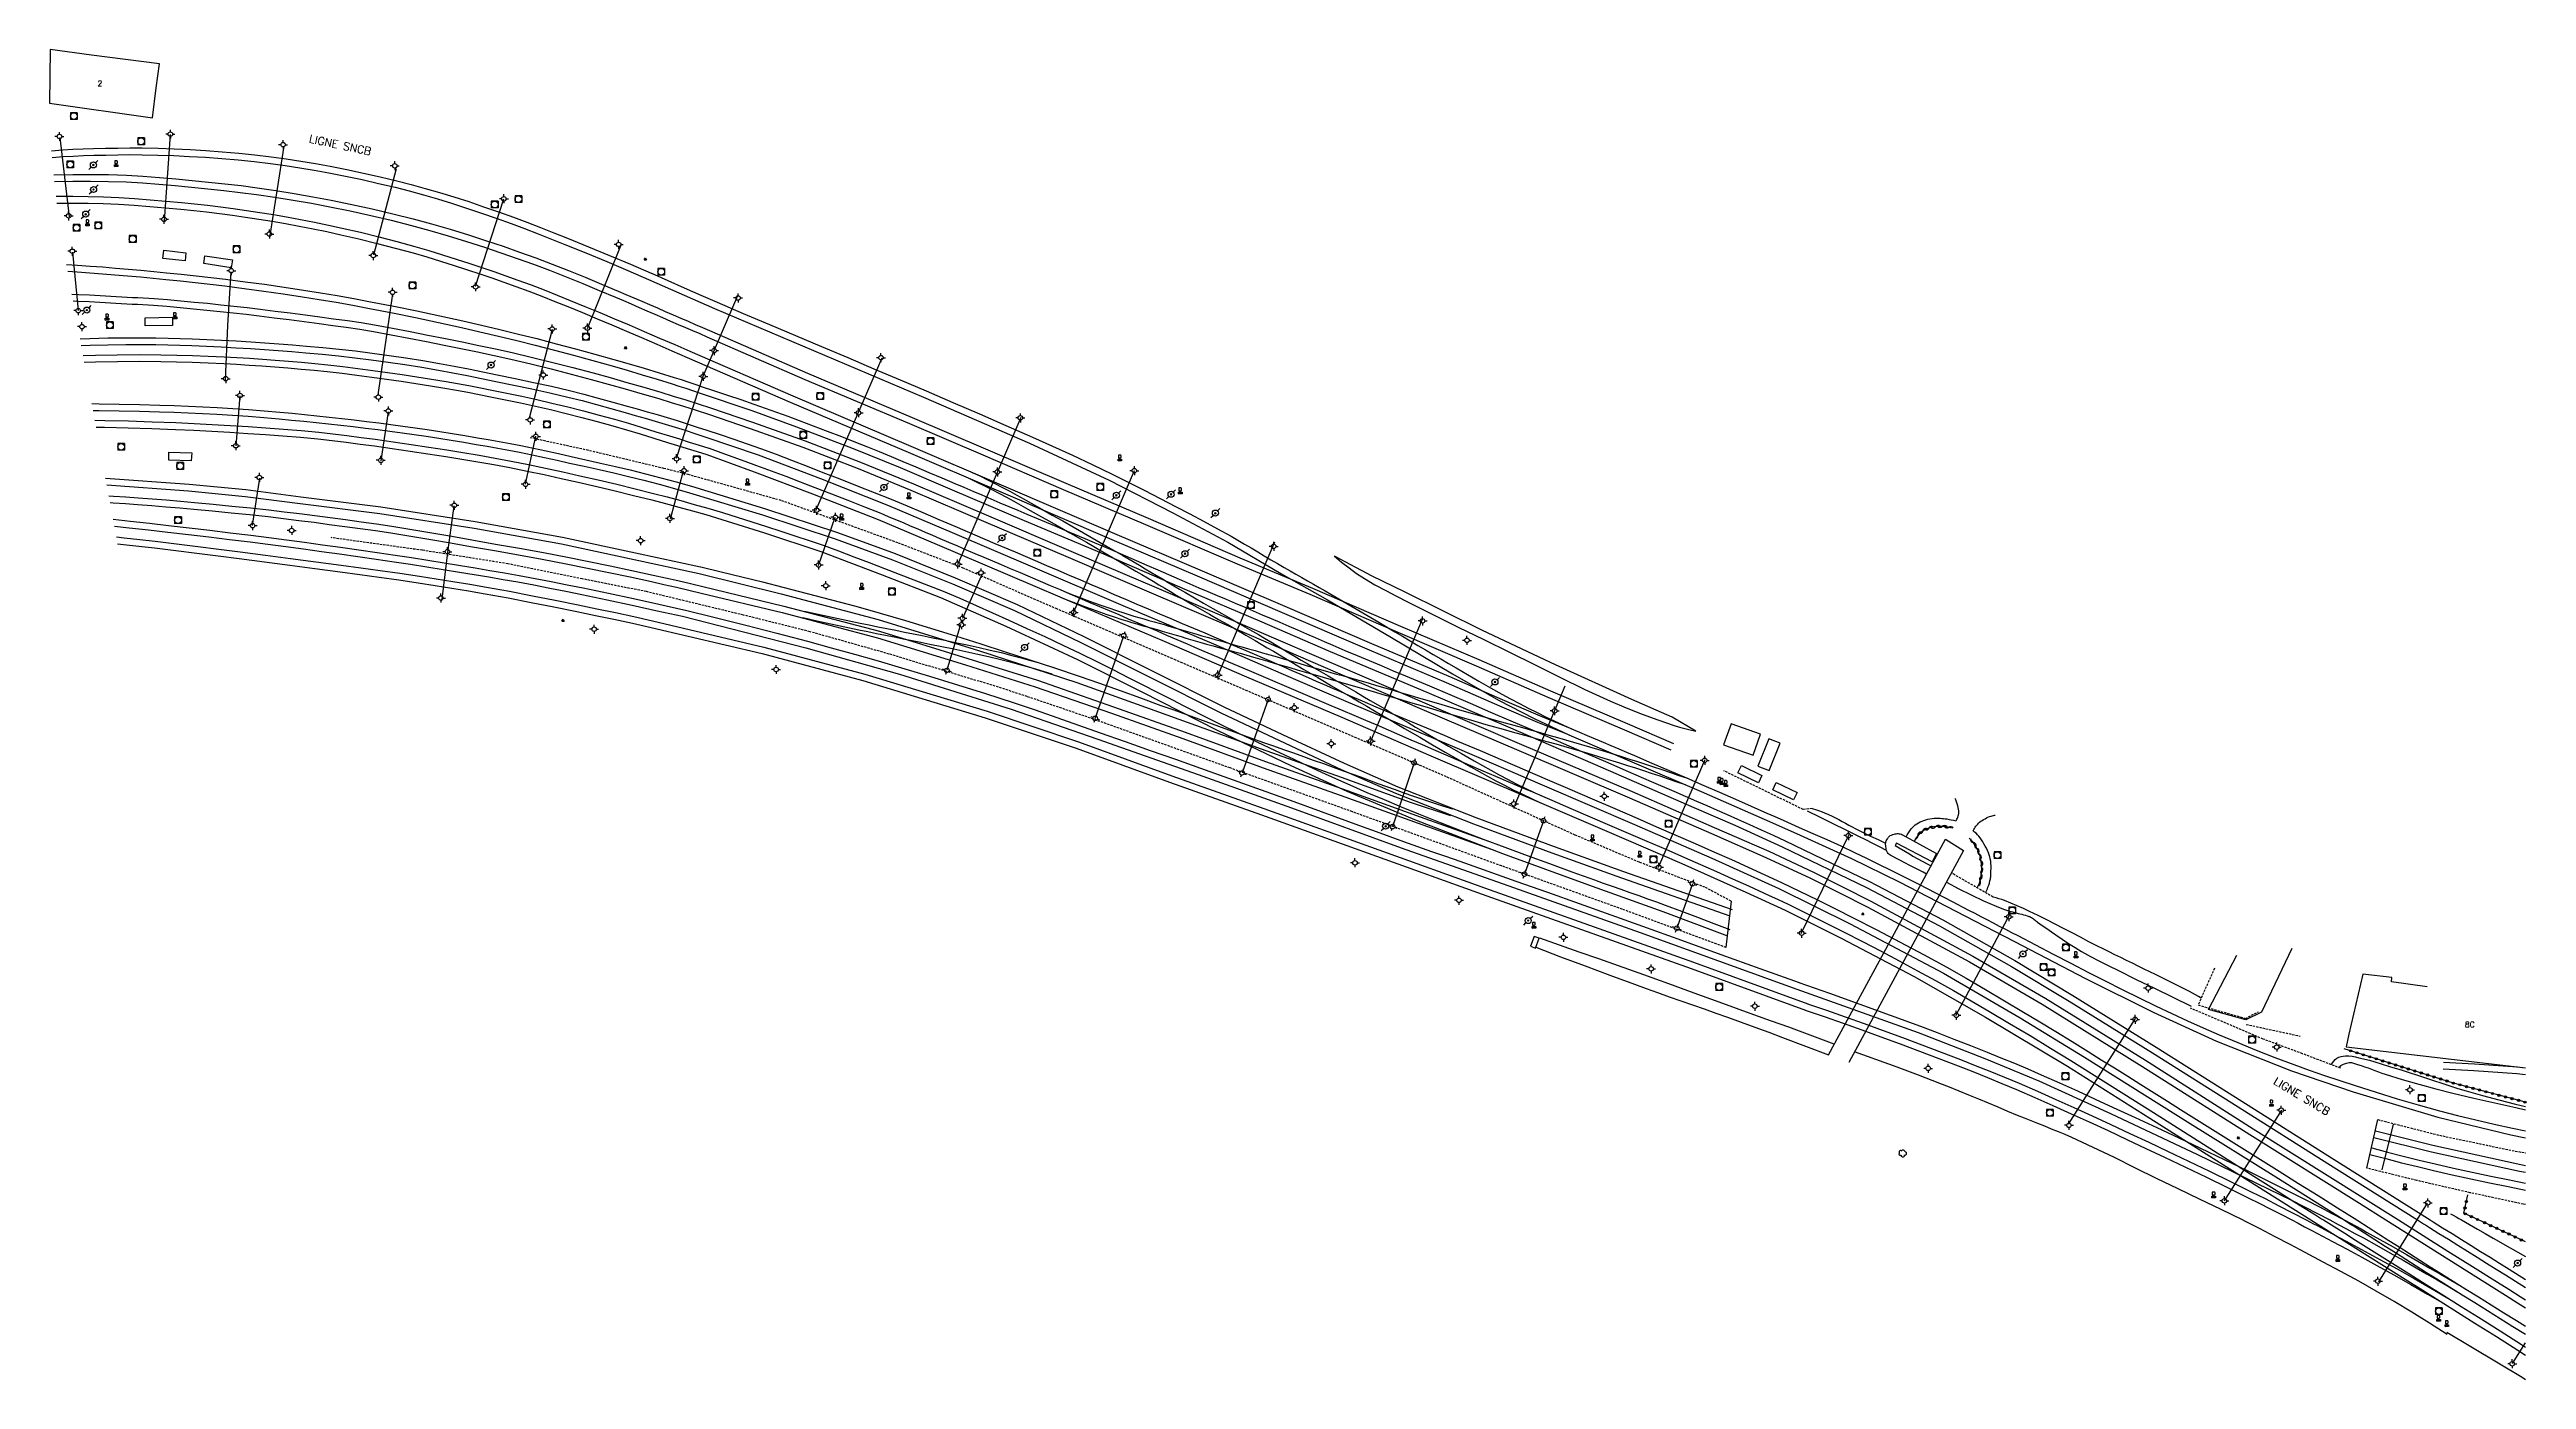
# Model space of a CAD drawing. Header units: millimetres. Extents: x 185000 to 186000, y 127999 to 129000.
# Drawn here: x 185449 to 186000, y 128635 to 128931 of the extents above; entities that cross this region are included whole.
import ezdxf
from ezdxf.enums import TextEntityAlignment as Align

# ---------------------------------------------------------------- set-up
doc = ezdxf.new("R2010")
doc.units = ezdxf.units.MM
doc.linetypes.add('DASHED', pattern=[0.75, 0.5, -0.25])
doc.layers.get('0').update_dxf_attribs({"linetype": 'CONTINUOUS'})
for name, color, linetype in [('W0101', 7, 'CONTINUOUS'), ('W0104', 1, 'CONTINUOUS'), ('W0105', 7, 'CONTINUOUS'), ('W0112', 1, 'DASHED'), ('W0120', 7, 'CONTINUOUS'), ('W0211', 2, 'CONTINUOUS'), ('W0214', 2, 'CONTINUOUS'), ('W0300', 7, 'CONTINUOUS'), ('W0310', 3, 'CONTINUOUS'), ('W0323', 7, 'CONTINUOUS'), ('W0333', 7, 'CONTINUOUS'), ('W0420', 7, 'CONTINUOUS'), ('W0438', 7, 'CONTINUOUS'), ('W0439', 7, 'CONTINUOUS'), ('W0473', 7, 'CONTINUOUS'), ('W0610', 7, 'CONTINUOUS'), ('W0611', 7, 'CONTINUOUS'), ('W0700', 7, 'CONTINUOUS'), ('W0850', 7, 'CONTINUOUS'), ('W0989', 7, 'CONTINUOUS'), ('W0991', 7, 'CONTINUOUS'), ('W1102', 7, 'CONTINUOUS')]:
    doc.layers.add(name, color=color, linetype=linetype)
doc.styles.get("Standard").update_dxf_attribs({"font": 'romans.shx', "width": 0.85})

msp = doc.modelspace()

# ---------------------------------------------------------------- texts
at = {"layer": 'W0989'}
for rotation, p in [(347.9425, (185513.7, 128910.24)), (329.2119, (185950.22, 128698.53))]:
    msp.add_text('LIGNE SNCB', height=1.75, rotation=rotation, dxfattribs=at).set_placement(p, align=Align.MIDDLE_CENTER)
at = {"layer": 'W0991'}
for s, p in [('2', (185460.22, 128923.93)), ('8C', (185987.58, 128714.5))]:
    msp.add_text(s, height=1.25, dxfattribs=at).set_placement(p, align=Align.MIDDLE_CENTER)

# ---------------------------------------------------------------- blocks, each defined once
blk = doc.blocks.new('croix')
for p, q in [((-3, 0), (3, 0)), ((0, -3), (0, 3))]:
    blk.add_line(p, q)
blk = doc.blocks.new('T818')
at = {"color": 16, "linetype": 'Continuous', "xscale": 0.0001666666666666667, "yscale": 0.0001666666666666667}
blk.add_blockref('croix', (0, 0), dxfattribs=at)
blk = doc.blocks.new('T610')
for p, q in [((-0.500001, 0), (-1.000002, 0)), ((0, 0.500001), (0, 1.000002)), ((0.500001, 0), (1.000002, 0)), ((0, -0.500001), (0, -1.000002))]:
    blk.add_line(p, q)
blk.add_ellipse((0, 0), major_axis=(-0.353554, 0.353554), ratio=1, start_param=3.926990817, end_param=10.2101761242)
blk = doc.blocks.new('T420')
for p, q in [((0.75, 0.75), (-0.75, 0.75)), ((-0.75, 0.75), (-0.75, -0.75)), ((0.75, 0.75), (0.75, -0.75)), ((0.75, -0.75), (-0.75, -0.75))]:
    blk.add_line(p, q)
blk.add_ellipse((0, 0), major_axis=(-0.53, 0.53), ratio=1, start_param=3.926991, end_param=10.210176)
blk = doc.blocks.new('T438')
for p, q in [((-0.4, 0.2), (0.4, 0.2)), ((-0.4, -0.2), (-0.4, 0.2)), ((0.15, 1.1), (-0.3, 1.1)), ((-0.3, 1.1), (-0.3, 0.5)), ((-0.3, 0.5), (0.15, 0.5)), ((0.3, 0.65), (0.3, 0.95)), ((0.4, 0.2), (0.4, -0.2))]:
    blk.add_line(p, q)
at = {"flags": 128}
for points in [[(-0.4, -0.2), (0.4, 0.2)], [(0.4, -0.2), (-0.4, -0.2)]]:
    blk.add_lwpolyline(points, dxfattribs=at)
for centre, major_axis, start_param, end_param in [((0.15, 0.95), (0.106, -0.106), 0.785398, 2.356194), ((0.15, 0.65), (0.106, 0.106), 3.926991, 5.497787)]:
    blk.add_ellipse(centre, major_axis=major_axis, ratio=1, start_param=start_param, end_param=end_param)
blk = doc.blocks.new('T473')
for p, q in [((-0.166667, 0.166667), (0.166667, -0.166667)), ((-0.166667, -0.166667), (0.166667, 0.166667)), ((0.500001, 0.500001), (1.000002, 1.000002)), ((-1.000002, -1.000002), (-0.500001, -0.500001))]:
    blk.add_line(p, q)
blk.add_ellipse((0, 0), major_axis=(0.471405, 0.471405), ratio=1, start_param=5.4977871438, end_param=11.780972451)
blk = doc.blocks.new('T850')
for p, q in [((-0.25, -0.15), (0, 0.32)), ((0, 0.32), (0.25, -0.15)), ((-0.25, -0.15), (0.25, -0.15))]:
    blk.add_line(p, q)
for major_axis in [(-0.106, 0.106), (-0.0354, 0.0354), (-0.0236, 0.0236)]:
    blk.add_ellipse((0, 0), major_axis=major_axis, ratio=1, start_param=3.926991, end_param=10.210176)
blk = doc.blocks.new('T300')
for p, q in [((-0.8, 0.51), (-0.86, 0.34)), ((-0.86, 0.34), (-0.86, 0.17)), ((-0.86, 0.17), (-0.74, 0.06)), ((-0.69, 0.63), (-0.8, 0.51)), ((-0.8, -0.06), (-0.74, 0.06)), ((-0.74, 0.06), (-0.69, 0.11)), ((-0.57, 0.69), (-0.69, 0.63)), ((-0.46, 0.69), (-0.57, 0.69)), ((-0.29, 0.63), (-0.46, 0.69)), ((-0.29, 0.63), (-0.17, 0.74)), ((-0.23, 0.57), (-0.29, 0.63)), ((-0.17, 0.74), (-0.06, 0.8)), ((-0.06, 0.8), (0.06, 0.8)), ((0.06, 0.8), (0.23, 0.74)), ((0.23, 0.74), (0.34, 0.63)), ((0.34, 0.63), (0.4, 0.51)), ((0.46, 0.46), (0.34, 0.46)), ((0.4, 0.51), (0.4, 0.46)), ((0.57, 0.4), (0.46, 0.46)), ((0.57, 0.4), (0.69, 0.29)), ((0.69, 0.29), (0.74, 0.17)), ((0.74, 0.06), (0.69, -0.17)), ((0.74, 0.17), (0.74, 0.06)), ((-0.8, -0.17), (-0.8, -0.06)), ((-0.8, -0.23), (-0.8, -0.17)), ((-0.74, -0.34), (-0.8, -0.23)), ((-0.69, -0.4), (-0.74, -0.34)), ((-0.51, -0.46), (-0.69, -0.4)), ((-0.4, -0.46), (-0.51, -0.46)), ((-0.4, -0.46), (-0.34, -0.46)), ((-0.34, -0.46), (-0.34, -0.4)), ((-0.34, -0.51), (-0.34, -0.46)), ((-0.29, -0.63), (-0.34, -0.51)), ((-0.17, -0.74), (-0.29, -0.63)), ((-0.06, -0.8), (-0.17, -0.74)), ((0.06, -0.8), (-0.06, -0.8)), ((0.17, -0.74), (0.06, -0.8)), ((0.23, -0.69), (0.17, -0.74)), ((0.29, -0.46), (0.23, -0.46)), ((0.29, -0.63), (0.23, -0.69)), ((0.46, -0.4), (0.29, -0.46)), ((0.34, -0.51), (0.29, -0.63)), ((0.34, -0.51), (0.34, -0.46)), ((0.57, -0.34), (0.46, -0.4)), ((0.63, -0.29), (0.57, -0.34)), ((0.69, -0.17), (0.63, -0.29))]:
    blk.add_line(p, q)
blk = doc.blocks.new('t323o')
at = {"color": 0, "linetype": 'Continuous'}
for radius in [0.25, 0.15]:
    blk.add_circle((0, 0), radius, dxfattribs=at)
blk = doc.blocks.new('t310o')
at = {"color": 0, "linetype": 'Continuous'}
for centre, start, end in [((-0.5, 0.38), 216.8699, 323.1304), ((0.5, -0.37), 36.8699, 143.1303)]:
    blk.add_arc(centre, 0.625, start, end, dxfattribs=at)

# ---------------------------------------------------------------- linework, layer by layer
at = {"layer": 'W0101'}
msp.add_lwpolyline([(185449.12, 128931.5), (185449.01, 128919.56), (185471.9, 128916.28), (185472.77, 128922.97), (185473.45, 128928.31), (185458.37, 128930.27)], close=True, dxfattribs=at)
msp.add_lwpolyline([(185970.25, 128724.93), (185963.77, 128725.72), (185960.66, 128712.32), (185960.08, 128709.5), (186000, 128704.89)], dxfattribs=at)
at = {"layer": 'W0104'}
msp.add_lwpolyline([(185947.98, 128731.42), (185941.23, 128717.27), (185937.78, 128715.54), (185929.45, 128717.84), (185935.77, 128729.95)], dxfattribs=at)
at = {"layer": 'W0105'}
for points in [[(185858.77, 128752.15), (185858.54, 128752.26), (185858.33, 128752.41), (185858.15, 128752.59), (185857.99, 128752.79), (185857.84, 128753.08), (185857.75, 128753.39), (185857.69, 128753.71), (185857.65, 128754.02), (185857.63, 128754.17), (185857.62, 128754.31), (185857.6, 128754.46), (185857.6, 128754.61), (185857.6, 128754.75), (185857.61, 128754.9), (185857.63, 128755.05), (185857.67, 128755.19), (185857.75, 128755.41), (185857.87, 128755.6), (185858, 128755.79), (185858.12, 128755.97), (185858.17, 128756.07), (185858.22, 128756.17), (185858.28, 128756.27), (185858.35, 128756.35), (185858.61, 128756.53), (185858.89, 128756.66), (185859.18, 128756.76), (185859.47, 128756.84), (185859.69, 128756.9), (185859.91, 128756.95), (185860.13, 128756.98), (185860.36, 128756.99), (185860.61, 128756.96), (185860.85, 128756.91), (185861.09, 128756.83), (185861.32, 128756.73)], [(185861.32, 128756.73), (185868.94, 128752.59), (185867.98, 128750.7), (185860.01, 128754.88), (185859.69, 128754.34), (185862.88, 128752.45), (185863.62, 128751.96), (185866.82, 128750.29), (185867.71, 128749.79)], [(185866.71, 128747.95), (185865.94, 128748.43), (185862.81, 128749.99), (185862.03, 128750.44), (185858.77, 128752.15)]]:
    msp.add_lwpolyline(points, dxfattribs=at)
msp.add_lwpolyline([(185779.38, 128734.12), (185778.59, 128731.92), (185779.68, 128731.52), (185780.48, 128733.72)], close=True, dxfattribs=at)
at = {"layer": 'W0112'}
for points in [[(185555.94, 128845.15), (185568.43, 128842.45), (185585.66, 128838.34), (185591.05, 128836.98)], [(185591.05, 128836.98), (185611.86, 128831.16), (185637.85, 128821.73), (185652.12, 128816.21), (185672.92, 128807.13), (185699.26, 128795.79), (185724.9, 128784.77), (185759.96, 128769.62), (185788.44, 128756.73), (185802.83, 128750.64), (185817.42, 128745.07), (185823.29, 128741.96)], [(185567.55, 128813.69), (185551.02, 128817.04), (185531.94, 128820.05), (185511.67, 128822.86)], [(185822.11, 128731.63), (185798.98, 128740.16), (185772.15, 128749.79), (185738.93, 128761.85), (185711.72, 128771.59), (185681.34, 128782.46), (185666.58, 128787.48), (185660.19, 128789.57), (185635.85, 128796.96), (185618.24, 128801.93), (185603.41, 128805.63), (185581.82, 128810.84), (185567.55, 128813.69)], [(185841.25, 128762.56), (185839.25, 128762.35), (185821.57, 128770.98)], [(185881.52, 128742.85), (185872.24, 128748.24)], [(185930.77, 128727.01), (185930.77, 128727.01), (185927.13, 128718.85), (185937.67, 128715.86), (185940.6, 128717.35)], [(185958.88, 128704.76), (185950.38, 128707.99), (185941.59, 128711.27), (185925.4, 128718.15)], [(185937.83, 128714.52), (185949.81, 128711.93)], [(185967.09, 128693.35), (185980.85, 128689.84), (185996.98, 128686.46), (186000, 128685.92)], [(186000, 128674.43), (185999.52, 128674.51), (185987.67, 128677.06), (185975.77, 128679.79), (185964.7, 128682.53)]]:
    msp.add_lwpolyline(points, dxfattribs=at)
at = {"layer": 'W0120'}
for points in [[(185844.88, 128707.76), (185870.94, 128755.72), (185874.94, 128753.22), (185849.4, 128706.02)], [(185822.11, 128731.63), (185823.29, 128741.96)], [(185964.7, 128682.53), (185967.09, 128693.35)]]:
    msp.add_lwpolyline(points, dxfattribs=at)
at = {"layer": 'W0211'}
for points in [[(185734.94, 128818.71), (185736.54, 128817.38), (185738.19, 128816.11), (185739.88, 128814.89), (185741.62, 128813.74), (185743.95, 128812.35), (185746.35, 128811.06), (185748.77, 128809.83), (185751.18, 128808.6), (185756.83, 128805.74), (185762.5, 128802.94), (185768.19, 128800.17), (185773.88, 128797.4), (185779.47, 128794.62), (185785.06, 128791.81), (185790.68, 128789.06), (185796.37, 128786.48), (185799.86, 128785), (185803.38, 128783.6), (185806.93, 128782.28), (185810.52, 128781.07), (185811.71, 128780.7), (185812.91, 128780.37), (185814.11, 128780.07), (185815.33, 128779.81)], [(185840.11, 128762.03), (185842.99, 128760.65), (185845.86, 128759.26), (185848.72, 128757.85), (185851.58, 128756.44), (185853.12, 128755.67), (185854.66, 128754.89), (185856.19, 128754.11), (185857.72, 128753.32)], [(185871.14, 128746.21), (185873.85, 128744.73), (185876.6, 128743.34), (185879.39, 128742.03), (185882.21, 128740.8), (185883.11, 128740.45), (185884.01, 128740.13), (185884.93, 128739.82), (185885.85, 128739.54), (185886.25, 128739.42), (185886.66, 128739.32), (185887.07, 128739.22), (185887.48, 128739.12), (185887.89, 128739.03), (185888.29, 128738.93), (185888.7, 128738.82), (185889.1, 128738.7), (185889.3, 128738.64), (185889.49, 128738.57), (185889.68, 128738.5), (185889.86, 128738.4), (185890.07, 128738.28), (185890.28, 128738.14), (185890.47, 128738), (185890.66, 128737.85), (185890.85, 128737.7), (185891.04, 128737.54), (185891.23, 128737.39), (185891.42, 128737.25), (185892.43, 128736.54), (185893.45, 128735.83), (185894.47, 128735.13), (185895.49, 128734.44), (185896.9, 128733.49), (185898.32, 128732.54), (185899.75, 128731.6), (185901.2, 128730.72), (185903.19, 128729.62), (185905.22, 128728.59), (185907.26, 128727.58), (185909.29, 128726.58), (185913.36, 128724.55), (185917.43, 128722.55), (185921.52, 128720.56), (185925.61, 128718.59)], [(185836.04, 128713.87), (185832.17, 128715.27), (185828.3, 128716.68), (185824.43, 128718.08), (185820.56, 128719.48), (185814.96, 128721.5), (185809.36, 128723.52), (185803.75, 128725.53), (185798.14, 128727.54), (185793.77, 128729.08), (185789.39, 128730.62), (185785.01, 128732.16), (185780.63, 128733.68)], [(185846.17, 128710.13), (185836.04, 128713.87)], [(185936.99, 128671), (185932.24, 128673.35), (185927.46, 128675.66), (185922.68, 128677.95), (185917.9, 128680.25), (185913.2, 128682.55), (185908.51, 128684.87), (185903.81, 128687.14), (185899.05, 128689.33), (185897.55, 128689.98), (185896.05, 128690.62), (185894.53, 128691.24), (185893.02, 128691.85), (185891.5, 128692.45), (185889.98, 128693.06), (185888.46, 128693.67), (185886.94, 128694.28), (185884.78, 128695.17), (185882.62, 128696.07), (185880.46, 128696.97), (185878.3, 128697.87), (185876.14, 128698.77), (185873.97, 128699.66), (185871.8, 128700.54), (185869.62, 128701.4), (185864.91, 128703.21), (185860.18, 128704.98), (185855.44, 128706.71), (185850.69, 128708.4)], [(185958.39, 128704.95), (185958.92, 128705.36), (185959.5, 128705.68), (185960.13, 128705.91), (185960.78, 128706.03), (185961.26, 128706.02), (185961.73, 128705.91), (185962.17, 128705.76), (185962.61, 128705.62), (185963.39, 128705.38), (185964.17, 128705.11), (185964.94, 128704.83), (185965.71, 128704.54), (185966.47, 128704.25), (185967.24, 128703.96), (185968.01, 128703.68), (185968.79, 128703.43), (185972.52, 128702.29), (185976.26, 128701.22), (185980.02, 128700.21), (185983.79, 128699.24), (185988.46, 128698.1), (185993.15, 128697.03), (185997.85, 128696), (186000, 128695.53)], [(185982.53, 128645.52), (185978.64, 128648), (185974.71, 128650.44), (185970.76, 128652.82), (185966.78, 128655.15), (185962.86, 128657.36), (185958.9, 128659.51), (185954.93, 128661.62), (185950.95, 128663.73), (185947.61, 128665.5), (185944.27, 128667.27), (185940.91, 128669.01), (185937.54, 128670.72), (185937.41, 128670.79), (185937.27, 128670.86), (185937.13, 128670.93), (185936.99, 128671)], [(185983.31, 128672.38), (185983.92, 128672.04), (185984.53, 128671.69), (185985.13, 128671.35), (185985.74, 128671)], [(185985.74, 128671), (185987.5, 128669.99), (185989.27, 128668.98), (185991.03, 128667.98), (185992.79, 128666.97), (185996.59, 128664.81), (186000, 128662.89)]]:
    msp.add_lwpolyline(points, dxfattribs=at)
at = {"layer": 'W0214'}
for points in [[(185815.33, 128779.81), (185810.07, 128782.91), (185801.12, 128786.8), (185784.13, 128794.54), (185767.89, 128802.16), (185750.53, 128810.79), (185743.35, 128814.26), (185734.94, 128818.71)], [(185841.25, 128762.56), (185842.18, 128762.28), (185843.09, 128761.97), (185844, 128761.63), (185844.89, 128761.25), (185845.66, 128760.89), (185846.43, 128760.51), (185847.19, 128760.11), (185847.93, 128759.7), (185848.68, 128759.29), (185849.43, 128758.88), (185850.18, 128758.47), (185850.94, 128758.08), (185852.59, 128757.26), (185854.25, 128756.45), (185855.91, 128755.66), (185857.58, 128754.88)], [(185927.8, 128720.37), (185927.2, 128720.72), (185926.53, 128721.1), (185925.86, 128721.47), (185925.18, 128721.83), (185922.68, 128723.12), (185920.16, 128724.38), (185917.63, 128725.61), (185915.11, 128726.85), (185913.81, 128727.49), (185912.52, 128728.13), (185911.22, 128728.77), (185909.92, 128729.4), (185908.62, 128730.04), (185907.32, 128730.67), (185906.03, 128731.32), (185904.74, 128731.96), (185902.84, 128732.92), (185900.96, 128733.9), (185899.08, 128734.88), (185897.21, 128735.87), (185895.32, 128736.85), (185893.44, 128737.82), (185891.54, 128738.77), (185889.62, 128739.68), (185888.25, 128740.32), (185886.87, 128740.94), (185885.48, 128741.53), (185884.07, 128742.07), (185883.44, 128742.29), (185882.8, 128742.5), (185882.16, 128742.69), (185881.52, 128742.85)], [(185779.74, 128731.69), (185785.22, 128729.59), (185790.7, 128727.52), (185796.2, 128725.47), (185801.7, 128723.45), (185804.28, 128722.52), (185806.86, 128721.6), (185809.45, 128720.68), (185812.03, 128719.78), (185814.62, 128718.87), (185817.2, 128717.96), (185819.79, 128717.05), (185822.37, 128716.13), (185825.44, 128715.02), (185828.52, 128713.9), (185831.59, 128712.77), (185834.65, 128711.63)], [(185834.65, 128711.63), (185844.89, 128707.76)], [(185956.78, 128705.56), (185957.01, 128705.98), (185957.3, 128706.36), (185957.64, 128706.69), (185958.02, 128706.97), (185958.46, 128707.2), (185958.93, 128707.36), (185959.41, 128707.46), (185959.9, 128707.51), (185960.66, 128707.51), (185961.42, 128707.42), (185962.16, 128707.27), (185962.89, 128707.11), (185965.27, 128706.53), (185967.63, 128705.84), (185969.96, 128705.11), (185972.3, 128704.38), (185974.11, 128703.81), (185975.92, 128703.22), (185977.73, 128702.62), (185979.53, 128702.02), (185981.33, 128701.42), (185983.14, 128700.83), (185984.95, 128700.26), (185986.77, 128699.71), (185990.41, 128698.69), (185994.06, 128697.71), (185997.73, 128696.78), (186000, 128696.23)]]:
    msp.add_lwpolyline(points, dxfattribs=at)
at = {"layer": 'W0310'}
for points in [[(185872.26, 128758.23), (185871.87, 128758.34), (185871.48, 128758.43), (185871.09, 128758.49), (185870.7, 128758.54), (185870.3, 128758.57), (185869.9, 128758.58), (185869.5, 128758.57), (185869.1, 128758.55), (185868.72, 128758.52), (185868.34, 128758.47), (185867.96, 128758.4), (185867.58, 128758.31), (185867.18, 128758.19), (185866.78, 128758.04), (185866.4, 128757.87), (185866.03, 128757.67), (185865.73, 128757.49), (185865.46, 128757.28), (185865.19, 128757.05), (185864.95, 128756.8), (185864.67, 128756.45), (185864.41, 128756.08), (185864.19, 128755.68), (185864, 128755.27)], [(185878.04, 128745.04), (185878.2, 128745.33), (185878.33, 128745.63), (185878.46, 128745.93), (185878.56, 128746.24), (185878.69, 128746.71), (185878.8, 128747.19), (185878.88, 128747.68), (185878.94, 128748.16), (185878.97, 128748.42), (185878.99, 128748.68), (185879, 128748.94), (185879.01, 128749.2), (185879.01, 128749.46), (185879, 128749.72), (185878.99, 128749.98), (185878.96, 128750.24), (185878.88, 128750.81), (185878.76, 128751.38), (185878.61, 128751.93), (185878.43, 128752.48), (185878.2, 128753.06), (185877.94, 128753.63), (185877.65, 128754.18), (185877.32, 128754.71), (185877.07, 128755.05), (185876.8, 128755.37), (185876.5, 128755.68), (185876.19, 128755.96)]]:
    msp.add_lwpolyline(points, dxfattribs=at)
at = {"layer": 'W0323'}
for points in [[(186000, 128697.18), (185983.97, 128701.44), (185964.9, 128707.43), (185959.62, 128709.09)], [(185989.52, 128671), (185986.28, 128672.5), (185987.15, 128676.58)], [(186000, 128666.1), (185997.44, 128667.34), (185989.52, 128671)]]:
    msp.add_lwpolyline(points, dxfattribs=at)
at = {"layer": 'W0333'}
for points in [[(185821.55, 128776.74), (185828.1, 128774.42), (185829.75, 128779.1), (185823.2, 128781.42)], [(185831.62, 128778.1), (185829.19, 128772.03), (185831.7, 128771.02), (185834.13, 128777.1)]]:
    msp.add_lwpolyline(points, close=True, dxfattribs=at)
for points in [[(185873.2, 128759.83), (185873.33, 128760.01), (185873.45, 128760.21), (185873.55, 128760.41), (185873.64, 128760.61), (185873.69, 128760.73), (185873.73, 128760.86), (185873.77, 128760.98), (185873.81, 128761.11), (185873.84, 128761.23), (185873.86, 128761.36), (185873.88, 128761.49), (185873.89, 128761.62), (185873.88, 128762.02), (185873.82, 128762.42), (185873.73, 128762.8), (185873.64, 128763.19), (185873.51, 128763.63), (185873.37, 128764.07), (185873.2, 128764.5), (185873.05, 128764.83)], [(185862.18, 128756.27), (185862.41, 128756.73), (185862.68, 128757.18), (185862.97, 128757.62), (185863.29, 128758.03), (185863.56, 128758.35), (185863.86, 128758.65), (185864.18, 128758.93), (185864.52, 128759.19), (185864.89, 128759.41), (185865.29, 128759.61), (185865.69, 128759.77), (185866.1, 128759.92), (185866.54, 128760.07), (185867, 128760.2), (185867.46, 128760.31), (185867.93, 128760.38), (185868.37, 128760.42), (185868.82, 128760.43), (185869.26, 128760.41), (185869.7, 128760.39), (185870.08, 128760.37), (185870.45, 128760.34), (185870.82, 128760.3), (185871.2, 128760.25), (185871.7, 128760.16), (185872.2, 128760.07), (185872.7, 128759.95), (185873.2, 128759.83)], [(185877.06, 128757.61), (185877.2, 128757.88), (185877.35, 128758.13), (185877.51, 128758.39), (185877.69, 128758.63), (185877.88, 128758.87), (185878.08, 128759.1), (185878.29, 128759.32), (185878.51, 128759.52), (185878.8, 128759.74), (185879.09, 128759.94), (185879.4, 128760.13), (185879.71, 128760.3), (185880.04, 128760.47), (185880.37, 128760.62), (185880.71, 128760.76), (185881.05, 128760.88), (185881.3, 128760.96), (185881.57, 128761.03), (185881.83, 128761.09), (185881.97, 128761.11)], [(185879.86, 128743.82), (185880, 128744.12), (185880.14, 128744.42), (185880.26, 128744.73), (185880.37, 128745.04), (185880.53, 128745.5), (185880.68, 128745.97), (185880.81, 128746.44), (185880.91, 128746.92), (185880.95, 128747.14), (185880.97, 128747.36), (185881, 128747.59), (185881.01, 128747.81), (185881.02, 128748.04), (185881.03, 128748.26), (185881.04, 128748.49), (185881.04, 128748.71), (185881.05, 128749.25), (185881.05, 128749.79), (185881.02, 128750.33), (185880.97, 128750.87), (185880.89, 128751.34), (185880.79, 128751.81), (185880.66, 128752.27), (185880.5, 128752.72), (185880.28, 128753.24), (185880.03, 128753.74), (185879.75, 128754.22), (185879.47, 128754.71), (185879.2, 128755.15), (185878.92, 128755.58), (185878.62, 128756.01), (185878.3, 128756.42), (185878.01, 128756.74), (185877.71, 128757.05), (185877.39, 128757.34), (185877.06, 128757.61)], [(185982.49, 128646.04), (185999.21, 128635.99), (186000, 128635.49)]]:
    msp.add_lwpolyline(points, dxfattribs=at)
at = {"layer": 'W0439'}
for points in [[(185474.45, 128886.81), (185479.37, 128886.26), (185479.16, 128884.43), (185474.24, 128884.99)], [(185483.6, 128885.6), (185489.72, 128884.66), (185489.45, 128882.9), (185483.33, 128883.84)], [(185470.27, 128871.77), (185476.37, 128871.9), (185476.4, 128870.1), (185470.31, 128869.98)], [(185475.52, 128841.86), (185480.64, 128841.75), (185480.5, 128839.93), (185475.52, 128840.07)], [(185825.52, 128772.11), (185830.06, 128769.9), (185829.27, 128768.28), (185824.74, 128770.49)], [(185833.26, 128768.37), (185837.88, 128766.16), (185837.08, 128764.49), (185832.46, 128766.7)]]:
    msp.add_lwpolyline(points, close=True, dxfattribs=at)
at = {"layer": 'W0611'}
for points in [[(185475.83, 128912.6), (185474.5, 128893.31)], [(185451.33, 128911.88), (185453.37, 128894.28)], [(185501.12, 128909.97), (185498.02, 128890.12)], [(185521.2, 128885.8), (185526.22, 128905)], [(185550.03, 128898.21), (185543.73, 128878.75)], [(185454.11, 128886.41), (185455.39, 128873.39)], [(185576.01, 128887.56), (185568.67, 128869.32)], [(185488.13, 128857.91), (185488.71, 128870.07), (185489.4, 128882)], [(185522.15, 128854.63), (185525.38, 128877.15)], [(185602.07, 128876.66), (185594.37, 128858.7), (185588.46, 128840.49)], [(185555.83, 128849.5), (185560.9, 128869.24)], [(185619.53, 128828.88), (185634.26, 128862.9)], [(185490.54, 128843.31), (185491.46, 128854.43)], [(185522.82, 128839.92), (185524.42, 128850.88)], [(185665.12, 128849.57), (185651.06, 128816.84)], [(185554.95, 128834.77), (185557.21, 128845.42)], [(185494.18, 128825.54), (185495.79, 128836.1)], [(185587.17, 128827.03), (185590.05, 128837.74)], [(185676.79, 128805.95), (185690.41, 128837.79)], [(185539, 128829.92), (185537.61, 128820.11), (185536.32, 128809.15)], [(185620.13, 128816.66), (185623.83, 128827.39)], [(185721.6, 128821.82), (185708.85, 128791.87)], [(185656.53, 128814.82), (185652.2, 128804.85)], [(185651.73, 128803.5), (185648.7, 128793.33)], [(185742.93, 128777.43), (185754.54, 128804.68)], [(185681.72, 128782.64), (185688.04, 128801.04)], [(185720.16, 128786.81), (185714.37, 128770.49)], [(185786.22, 128789.8), (185775.06, 128763.4)], [(185752.66, 128772.72), (185747.87, 128758.53)], [(185817.34, 128773.41), (185806.99, 128749.47)], [(185781.47, 128759.86), (185777.22, 128747.97)], [(185849.39, 128756.72), (185838.82, 128734.79)], [(185814.6, 128745.82), (185811.12, 128735.93)], [(185873.2, 128716.49), (185885.28, 128739.1)], [(185913.16, 128715.8), (185898.24, 128692.29)], [(185933.02, 128675.29), (185945.73, 128695.45)], [(185968.12, 128682.17), (185970.62, 128692.28)], [(185975.8, 128671), (185967.24, 128657.26)], [(185978.13, 128674.75), (185975.8, 128671)], [(185997.12, 128639.03), (186000, 128643.66)]]:
    msp.add_lwpolyline(points, dxfattribs=at)
at = {"layer": 'W0700'}
for points in [[(185449.45, 128908.97), (185451.9, 128909.16), (185454.19, 128909.29), (185456.49, 128909.38), (185458.78, 128909.45), (185461.49, 128909.52), (185464.19, 128909.57), (185466.9, 128909.6), (185469.61, 128909.58), (185473.16, 128909.51), (185476.72, 128909.39), (185480.27, 128909.22), (185483.82, 128909.01), (185487.46, 128908.75), (185491.1, 128908.44), (185494.73, 128908.08), (185498.35, 128907.65), (185501.64, 128907.19), (185504.92, 128906.68), (185508.19, 128906.11), (185511.45, 128905.5), (185515.17, 128904.78), (185518.88, 128904), (185522.58, 128903.18), (185526.26, 128902.29), (185529.45, 128901.47), (185532.63, 128900.6), (185535.79, 128899.68), (185538.94, 128898.72), (185542.28, 128897.65), (185545.61, 128896.52), (185548.93, 128895.35), (185552.24, 128894.16), (185555.25, 128893.04), (185558.26, 128891.89), (185561.25, 128890.71), (185564.24, 128889.51), (185568.93, 128887.61), (185573.6, 128885.68), (185578.26, 128883.71), (185582.91, 128881.72)], [(185449.58, 128907.48), (185452.01, 128907.67), (185454.28, 128907.79), (185456.55, 128907.88), (185458.83, 128907.95), (185461.51, 128908.02), (185464.21, 128908.07), (185466.9, 128908.1), (185469.59, 128908.08), (185473.12, 128908.01), (185476.66, 128907.89), (185480.19, 128907.72), (185483.72, 128907.51), (185487.34, 128907.25), (185490.95, 128906.95), (185494.56, 128906.59), (185498.16, 128906.16), (185501.42, 128905.71), (185504.68, 128905.19), (185507.93, 128904.63), (185511.17, 128904.03), (185514.87, 128903.31), (185518.56, 128902.54), (185522.23, 128901.71), (185525.9, 128900.84), (185529.07, 128900.02), (185532.22, 128899.16), (185535.36, 128898.25), (185538.49, 128897.29), (185541.82, 128896.22), (185545.13, 128895.1), (185548.43, 128893.94), (185551.72, 128892.75), (185554.73, 128891.63), (185557.72, 128890.49), (185560.7, 128889.31), (185563.68, 128888.12), (185568.36, 128886.22), (185573.02, 128884.29), (185577.68, 128882.33), (185582.31, 128880.34)], [(185449.98, 128903.61), (185454.2, 128903.68), (185458.17, 128903.7), (185462.15, 128903.66), (185466.13, 128903.53), (185469.79, 128903.32), (185473.46, 128903.04), (185477.11, 128902.72), (185480.77, 128902.37), (185484.39, 128902.01), (185488.01, 128901.62), (185491.63, 128901.2), (185495.24, 128900.72), (185499.36, 128900.12), (185503.47, 128899.46), (185507.57, 128898.74), (185511.66, 128897.97), (185516.25, 128897.03), (185520.83, 128896.03), (185525.39, 128894.96), (185529.93, 128893.81), (185534.04, 128892.68), (185538.14, 128891.48), (185542.21, 128890.22), (185546.27, 128888.92), (185549.93, 128887.7), (185553.58, 128886.43), (185557.22, 128885.12), (185560.84, 128883.76), (185564.53, 128882.31), (185568.21, 128880.81), (185571.87, 128879.28), (185575.53, 128877.74), (185577.28, 128877), (185579.03, 128876.25), (185580.78, 128875.49), (185582.53, 128874.73), (185584.27, 128873.97), (185586.02, 128873.21), (185587.76, 128872.45), (185589.51, 128871.69), (185591.1, 128871.01), (185592.69, 128870.32), (185594.28, 128869.64), (185595.88, 128868.96)], [(185450.14, 128902.11), (185454.2, 128902.18), (185458.16, 128902.2), (185462.11, 128902.16), (185466.06, 128902.03), (185469.71, 128901.82), (185473.35, 128901.54), (185476.99, 128901.22), (185480.62, 128900.88), (185484.23, 128900.52), (185487.83, 128900.13), (185491.44, 128899.71), (185495.03, 128899.24), (185499.13, 128898.63), (185503.22, 128897.98), (185507.3, 128897.27), (185511.36, 128896.5), (185515.93, 128895.56), (185520.49, 128894.57), (185525.03, 128893.5), (185529.55, 128892.35), (185533.64, 128891.24), (185537.71, 128890.04), (185541.76, 128888.79), (185545.8, 128887.49), (185549.45, 128886.28), (185553.08, 128885.01), (185556.7, 128883.71), (185560.3, 128882.36), (185563.99, 128880.92), (185567.65, 128879.42), (185571.3, 128877.89), (185574.95, 128876.36), (185576.7, 128875.62), (185578.45, 128874.87), (185580.19, 128874.11), (185581.94, 128873.35), (185583.68, 128872.59), (185585.43, 128871.83), (185587.17, 128871.07), (185588.92, 128870.32), (185590.51, 128869.63), (185592.1, 128868.95), (185593.69, 128868.26), (185595.29, 128867.58)], [(185450.49, 128898.83), (185454.18, 128898.83), (185457.61, 128898.8), (185461.03, 128898.71), (185464.45, 128898.56), (185467.94, 128898.35), (185471.42, 128898.07), (185474.9, 128897.77), (185478.38, 128897.43), (185481.26, 128897.15), (185484.14, 128896.84), (185487.02, 128896.5), (185489.89, 128896.13), (185492.87, 128895.7), (185495.84, 128895.24), (185498.81, 128894.75), (185501.77, 128894.23), (185504.87, 128893.66), (185507.96, 128893.06), (185511.05, 128892.43), (185514.13, 128891.75), (185518.2, 128890.81), (185522.26, 128889.82), (185526.3, 128888.77), (185530.33, 128887.67), (185533.4, 128886.77), (185536.45, 128885.82), (185539.48, 128884.85), (185542.52, 128883.85), (185545.21, 128882.97), (185547.9, 128882.07), (185550.58, 128881.14), (185553.25, 128880.19), (185556.17, 128879.1), (185559.08, 128877.98), (185561.98, 128876.83), (185564.88, 128875.67), (185568.16, 128874.33), (185571.43, 128872.96), (185574.7, 128871.58), (185577.96, 128870.2), (185581.35, 128868.75), (185584.74, 128867.29), (185588.12, 128865.82), (185591.5, 128864.34)], [(185450.65, 128897.33), (185454.17, 128897.33), (185457.57, 128897.3), (185460.97, 128897.21), (185464.37, 128897.07), (185467.84, 128896.85), (185471.31, 128896.58), (185474.77, 128896.27), (185478.23, 128895.94), (185481.1, 128895.65), (185483.97, 128895.35), (185486.83, 128895.01), (185489.69, 128894.64), (185492.65, 128894.22), (185495.61, 128893.76), (185498.56, 128893.27), (185501.51, 128892.76), (185504.59, 128892.19), (185507.67, 128891.59), (185510.74, 128890.96), (185513.8, 128890.29), (185517.85, 128889.35), (185521.89, 128888.36), (185525.91, 128887.32), (185529.92, 128886.23), (185532.97, 128885.33), (185536.01, 128884.39), (185539.03, 128883.42), (185542.05, 128882.43), (185544.73, 128881.55), (185547.41, 128880.65), (185550.08, 128879.73), (185552.74, 128878.78), (185555.65, 128877.69), (185558.55, 128876.58), (185561.43, 128875.43), (185564.32, 128874.28), (185567.59, 128872.94), (185570.86, 128871.58), (185574.12, 128870.2), (185577.38, 128868.82), (185580.76, 128867.37), (185584.14, 128865.91), (185587.52, 128864.45), (185590.9, 128862.97)], [(185452.77, 128883.65), (185455.26, 128883.5), (185458.07, 128883.31), (185460.88, 128883.1), (185463.68, 128882.87), (185466.52, 128882.62), (185469.36, 128882.37), (185472.2, 128882.1), (185475.04, 128881.82), (185478.33, 128881.48), (185481.62, 128881.14), (185484.91, 128880.77), (185488.2, 128880.38), (185492.54, 128879.82), (185496.88, 128879.24), (185501.21, 128878.62), (185505.54, 128877.96), (185509.28, 128877.36), (185513.01, 128876.72), (185516.74, 128876.06), (185520.46, 128875.36), (185525.61, 128874.36), (185530.75, 128873.31), (185535.88, 128872.22), (185541, 128871.1), (185545.12, 128870.16), (185549.23, 128869.18), (185553.33, 128868.18), (185557.42, 128867.15), (185561.73, 128866.03), (185566.03, 128864.89), (185570.32, 128863.72), (185574.61, 128862.51), (185577.97, 128861.55), (185581.33, 128860.57), (185584.68, 128859.56), (185588.02, 128858.52), (185589.54, 128858.03), (185591.06, 128857.53), (185592.57, 128857.01), (185594.08, 128856.48)], [(185453.05, 128882.13), (185455.16, 128882.01), (185457.96, 128881.81), (185460.76, 128881.6), (185463.56, 128881.37), (185466.39, 128881.13), (185469.22, 128880.87), (185472.05, 128880.6), (185474.89, 128880.32), (185478.17, 128879.99), (185481.45, 128879.65), (185484.73, 128879.28), (185488.01, 128878.89), (185492.34, 128878.34), (185496.67, 128877.75), (185500.99, 128877.14), (185505.31, 128876.48), (185509.04, 128875.88), (185512.76, 128875.25), (185516.47, 128874.58), (185520.18, 128873.89), (185525.32, 128872.89), (185530.44, 128871.84), (185535.56, 128870.76), (185540.67, 128869.63), (185544.78, 128868.7), (185548.88, 128867.73), (185552.97, 128866.72), (185557.05, 128865.7), (185561.35, 128864.58), (185565.64, 128863.44), (185569.92, 128862.27), (185574.2, 128861.07), (185577.55, 128860.11), (185580.9, 128859.13), (185584.24, 128858.13), (185587.57, 128857.09), (185589.08, 128856.6), (185590.58, 128856.11), (185592.08, 128855.59), (185593.58, 128855.07)], [(185582.31, 128880.34), (185596.99, 128873.89), (185643.48, 128854.12), (185667.11, 128843.86), (185684.81, 128835.65), (185698.98, 128828.41), (185711.19, 128821.84), (185723.02, 128814.91), (185733.39, 128808.99), (185747.64, 128800.61), (185761.24, 128792.57), (185771.48, 128786.69), (185779.36, 128782.58), (185787.11, 128778.98), (185801.12, 128772.97), (185816.55, 128766.35), (185830.57, 128760.18), (185837.74, 128757.01)], [(185582.93, 128881.71), (185586.58, 128880.08), (185590.25, 128878.47), (185593.91, 128876.86), (185597.59, 128875.27), (185603.39, 128872.77), (185609.19, 128870.29), (185615.01, 128867.83), (185620.82, 128865.37), (185626.64, 128862.92), (185632.46, 128860.45), (185638.27, 128857.98), (185644.07, 128855.5), (185650, 128852.96), (185655.92, 128850.41), (185661.83, 128847.84), (185667.72, 128845.22), (185672.18, 128843.21), (185676.63, 128841.18), (185681.06, 128839.11), (185685.47, 128836.99), (185689.05, 128835.23), (185692.6, 128833.42), (185696.14, 128831.58), (185699.68, 128829.74), (185702.75, 128828.12), (185705.82, 128826.49), (185708.88, 128824.83), (185711.93, 128823.15), (185713.42, 128822.3), (185714.9, 128821.44), (185716.38, 128820.57), (185717.86, 128819.7), (185719.33, 128818.82), (185720.81, 128817.94), (185722.28, 128817.07), (185723.77, 128816.21), (185725.06, 128815.47), (185726.36, 128814.73), (185727.65, 128813.99), (185728.95, 128813.25), (185730.25, 128812.52), (185731.55, 128811.78), (185732.85, 128811.04), (185734.14, 128810.29), (185737.71, 128808.21), (185741.28, 128806.11), (185744.84, 128804.01), (185748.4, 128801.9), (185750.1, 128800.9), (185751.8, 128799.89), (185753.5, 128798.88), (185755.19, 128797.88), (185756.89, 128796.87), (185758.59, 128795.86), (185760.3, 128794.86), (185762, 128793.87), (185764.54, 128792.38), (185767.08, 128790.9), (185769.64, 128789.44), (185772.21, 128788.01), (185774.14, 128786.96), (185776.09, 128785.93), (185778.05, 128784.91), (185780.02, 128783.93), (185781.93, 128783), (185783.86, 128782.1), (185785.79, 128781.22), (185787.72, 128780.34), (185789.46, 128779.57), (185791.21, 128778.81), (185792.96, 128778.06), (185794.71, 128777.32), (185796.46, 128776.58), (185798.21, 128775.84), (185799.96, 128775.09), (185801.71, 128774.35), (185805.57, 128772.69), (185809.44, 128771.04), (185813.3, 128769.39), (185817.15, 128767.72), (185820.66, 128766.19), (185824.17, 128764.65), (185827.67, 128763.1), (185831.17, 128761.56), (185832.97, 128760.76), (185834.76, 128759.97), (185836.55, 128759.18), (185838.35, 128758.38)], [(185453.98, 128877.07), (185455.48, 128877.01), (185457.87, 128876.88), (185460.27, 128876.74), (185462.66, 128876.59), (185463.86, 128876.53), (185465.07, 128876.46), (185466.27, 128876.4), (185467.47, 128876.34), (185468.68, 128876.28), (185469.88, 128876.22), (185471.08, 128876.14), (185472.29, 128876.06), (185475.26, 128875.84), (185478.24, 128875.58), (185481.21, 128875.3), (185484.18, 128875.01), (185487.1, 128874.71), (185490.03, 128874.39), (185492.95, 128874.05), (185495.87, 128873.7), (185499.2, 128873.3), (185502.53, 128872.88), (185505.86, 128872.45), (185509.19, 128872.01), (185512.23, 128871.59), (185515.28, 128871.16), (185518.32, 128870.71), (185521.35, 128870.22), (185525.3, 128869.51), (185529.24, 128868.75), (185533.18, 128867.95), (185537.11, 128867.16), (185540.83, 128866.41), (185544.55, 128865.65), (185548.27, 128864.87), (185551.98, 128864.04), (185556.49, 128862.97), (185560.98, 128861.85), (185565.47, 128860.7), (185569.95, 128859.51), (185573.73, 128858.48), (185577.5, 128857.42), (185581.27, 128856.34), (185585.02, 128855.23), (185587.8, 128854.38), (185590.57, 128853.52), (185593.33, 128852.63), (185596.09, 128851.73)], [(185454.25, 128875.56), (185455.42, 128875.51), (185457.81, 128875.38), (185460.19, 128875.24), (185462.57, 128875.1), (185463.77, 128875.03), (185464.98, 128874.97), (185466.18, 128874.91), (185467.38, 128874.85), (185468.58, 128874.79), (185469.78, 128874.72), (185470.98, 128874.65), (185472.18, 128874.57), (185475.14, 128874.34), (185478.11, 128874.09), (185481.07, 128873.81), (185484.03, 128873.52), (185486.95, 128873.22), (185489.86, 128872.89), (185492.77, 128872.56), (185495.69, 128872.21), (185499.01, 128871.81), (185502.34, 128871.39), (185505.66, 128870.97), (185508.98, 128870.52), (185512.02, 128870.1), (185515.05, 128869.68), (185518.08, 128869.23), (185521.1, 128868.74), (185525.04, 128868.03), (185528.97, 128867.27), (185532.89, 128866.48), (185536.81, 128865.69), (185540.52, 128864.94), (185544.24, 128864.18), (185547.94, 128863.4), (185551.64, 128862.58), (185556.14, 128861.51), (185560.62, 128860.4), (185565.09, 128859.24), (185569.56, 128858.06), (185573.33, 128857.03), (185577.09, 128855.98), (185580.85, 128854.9), (185584.59, 128853.79), (185587.36, 128852.95), (185590.12, 128852.09), (185592.87, 128851.21), (185595.62, 128850.31)], [(185595.88, 128868.96), (185617.67, 128859.43), (185640.95, 128849.62), (185657.29, 128842.66), (185675.19, 128834.98), (185693.48, 128827.18), (185713.86, 128818.4), (185730.07, 128811.64), (185749.62, 128803.17), (185767.05, 128795.71), (185783.01, 128788.77), (185800.1, 128781.49), (185810.42, 128777.02)], [(185455.8, 128867.12), (185457.98, 128867.2), (185461.98, 128867.3), (185465.98, 128867.35), (185469.97, 128867.34), (185472.67, 128867.31), (185475.37, 128867.25), (185478.07, 128867.18), (185480.76, 128867.09), (185484.03, 128866.96), (185487.3, 128866.81), (185490.56, 128866.64), (185493.83, 128866.45), (185496.91, 128866.24), (185500, 128866.01), (185503.09, 128865.76), (185506.17, 128865.49), (185509.83, 128865.15), (185513.48, 128864.79), (185517.13, 128864.4), (185520.78, 128863.95), (185524.55, 128863.43), (185528.31, 128862.87), (185532.07, 128862.26), (185535.82, 128861.62), (185539.03, 128861.03), (185542.23, 128860.4), (185545.43, 128859.74), (185548.63, 128859.08), (185552.65, 128858.25), (185556.67, 128857.42), (185560.69, 128856.55), (185564.69, 128855.62), (185567.92, 128854.8), (185571.13, 128853.93), (185574.33, 128853.02), (185577.54, 128852.12), (185579.77, 128851.5), (185582.01, 128850.87), (185584.24, 128850.24), (185586.46, 128849.58), (185588.68, 128848.9), (185590.89, 128848.2), (185593.1, 128847.48), (185595.3, 128846.75)], [(185456.07, 128865.63), (185458.03, 128865.7), (185462, 128865.8), (185465.98, 128865.85), (185469.96, 128865.84), (185472.65, 128865.81), (185475.34, 128865.75), (185478.02, 128865.68), (185480.71, 128865.59), (185483.97, 128865.46), (185487.22, 128865.31), (185490.48, 128865.14), (185493.73, 128864.95), (185496.81, 128864.74), (185499.89, 128864.52), (185502.96, 128864.27), (185506.04, 128864), (185509.68, 128863.66), (185513.32, 128863.3), (185516.95, 128862.91), (185520.58, 128862.46), (185524.34, 128861.95), (185528.08, 128861.39), (185531.82, 128860.78), (185535.56, 128860.14), (185538.76, 128859.55), (185541.95, 128858.92), (185545.14, 128858.27), (185548.32, 128857.61), (185552.33, 128856.79), (185556.34, 128855.96), (185560.35, 128855.09), (185564.34, 128854.16), (185567.55, 128853.35), (185570.75, 128852.47), (185573.94, 128851.58), (185577.13, 128850.68), (185579.36, 128850.06), (185581.59, 128849.43), (185583.81, 128848.8), (185586.03, 128848.14), (185588.23, 128847.46), (185590.43, 128846.77), (185592.63, 128846.06), (185594.82, 128845.33)], [(185456.48, 128863.41), (185459.22, 128863.5), (185464.08, 128863.58), (185468.95, 128863.6), (185473.81, 128863.56), (185477.32, 128863.5), (185480.83, 128863.4), (185484.34, 128863.27), (185487.84, 128863.11), (185490.69, 128862.96), (185493.54, 128862.78), (185496.39, 128862.58), (185499.24, 128862.37), (185502.17, 128862.13), (185505.11, 128861.88), (185508.04, 128861.61), (185510.97, 128861.31), (185514.29, 128860.93), (185517.61, 128860.52), (185520.92, 128860.08), (185524.23, 128859.62), (185527.49, 128859.16), (185530.75, 128858.67), (185534.01, 128858.15), (185537.26, 128857.61), (185539.81, 128857.16), (185542.35, 128856.7), (185544.9, 128856.21), (185547.44, 128855.7), (185550.79, 128855.02), (185554.13, 128854.31), (185557.48, 128853.58), (185560.81, 128852.81), (185564.31, 128851.95), (185567.8, 128851.07), (185571.29, 128850.14), (185574.76, 128849.19), (185577.83, 128848.3), (185580.88, 128847.38), (185583.93, 128846.44), (185586.97, 128845.5), (185589.16, 128844.82), (185591.35, 128844.14), (185593.54, 128843.46), (185595.72, 128842.77)], [(185590.9, 128862.97), (185613.81, 128853.02), (185640.08, 128841.86), (185660.19, 128833.25), (185685.41, 128822.42), (185704.93, 128814.11), (185722.8, 128806.43), (185742.63, 128797.91), (185759.77, 128790.61), (185771.65, 128785.45), (185780.13, 128781.79), (185787.2, 128778.94)], [(185591.5, 128864.34), (185614.4, 128854.4), (185640.66, 128843.24), (185660.78, 128834.63), (185686, 128823.8), (185705.52, 128815.49), (185723.4, 128807.81), (185743.22, 128799.29), (185760.36, 128791.99), (185772.25, 128786.82), (185780.71, 128783.17), (185787.75, 128780.33)], [(185595.29, 128867.58), (185617.08, 128858.05), (185640.36, 128848.24), (185656.7, 128841.28), (185674.6, 128833.6), (185692.89, 128825.8), (185713.28, 128817.02), (185729.48, 128810.26), (185749.02, 128801.8), (185766.45, 128794.33), (185782.42, 128787.39), (185799.51, 128780.11), (185809.82, 128775.65)], [(185456.75, 128861.92), (185459.26, 128862), (185464.1, 128862.08), (185468.95, 128862.1), (185473.79, 128862.06), (185477.28, 128862), (185480.78, 128861.9), (185484.28, 128861.77), (185487.77, 128861.61), (185490.61, 128861.46), (185493.45, 128861.28), (185496.28, 128861.09), (185499.12, 128860.87), (185502.05, 128860.64), (185504.97, 128860.39), (185507.89, 128860.12), (185510.81, 128859.82), (185514.12, 128859.44), (185517.42, 128859.03), (185520.72, 128858.59), (185524.02, 128858.14), (185527.27, 128857.67), (185530.52, 128857.18), (185533.76, 128856.67), (185537, 128856.13), (185539.54, 128855.69), (185542.08, 128855.22), (185544.61, 128854.74), (185547.14, 128854.23), (185550.48, 128853.55), (185553.81, 128852.85), (185557.14, 128852.11), (185560.46, 128851.35), (185563.95, 128850.5), (185567.43, 128849.61), (185570.9, 128848.7), (185574.36, 128847.74), (185577.41, 128846.86), (185580.46, 128845.94), (185583.5, 128845), (185586.53, 128844.07), (185588.72, 128843.39), (185590.91, 128842.71), (185593.09, 128842.03), (185595.27, 128841.34)], [(185458.44, 128852.68), (185460.05, 128852.67), (185464.54, 128852.59), (185469.03, 128852.49), (185473.53, 128852.36), (185476.73, 128852.26), (185479.94, 128852.14), (185483.14, 128852), (185486.34, 128851.83), (185489.82, 128851.61), (185493.3, 128851.36), (185496.78, 128851.09), (185500.26, 128850.79), (185503.01, 128850.53), (185505.77, 128850.26), (185508.52, 128849.97), (185511.27, 128849.67), (185514.02, 128849.36), (185516.77, 128849.05), (185519.51, 128848.72), (185522.26, 128848.38), (185524.96, 128848.03), (185527.65, 128847.67), (185530.34, 128847.3), (185533.03, 128846.91), (185535.83, 128846.48), (185538.63, 128846.04), (185541.43, 128845.58), (185544.22, 128845.1), (185546.64, 128844.69), (185549.07, 128844.26), (185551.49, 128843.82), (185553.91, 128843.35), (185556.7, 128842.78), (185559.49, 128842.18), (185562.27, 128841.56), (185565.05, 128840.94), (185568.34, 128840.21), (185571.64, 128839.47), (185574.93, 128838.72), (185578.21, 128837.94), (185581.63, 128837.07), (185585.05, 128836.18), (185588.46, 128835.25), (185591.86, 128834.3)], [(185593.58, 128855.07), (185605.26, 128851.18), (185615.26, 128847.55), (185627.82, 128842.73), (185638.32, 128838.44), (185649.86, 128833.53), (185665.91, 128826.7), (185683.05, 128819.48), (185702.19, 128811.2), (185718.27, 128804.33), (185734.01, 128797.54), (185755.5, 128788.47), (185773.62, 128780.73), (185794.67, 128771.63), (185814.92, 128762.82), (185824, 128758.85), (185834.6, 128754.03)], [(185594.03, 128856.5), (185596.97, 128855.55), (185599.91, 128854.59), (185602.83, 128853.6), (185605.75, 128852.6), (185608.27, 128851.71), (185610.78, 128850.8), (185613.29, 128849.88), (185615.79, 128848.95), (185618.94, 128847.77), (185622.09, 128846.57), (185625.23, 128845.35), (185628.37, 128844.12), (185631.01, 128843.07), (185633.64, 128842), (185636.27, 128840.91), (185638.89, 128839.82), (185641.79, 128838.61), (185644.68, 128837.38), (185647.56, 128836.15), (185650.45, 128834.91), (185652.46, 128834.06), (185654.46, 128833.21), (185656.47, 128832.35), (185658.47, 128831.5), (185660.48, 128830.64), (185662.49, 128829.79), (185664.49, 128828.94), (185666.5, 128828.09), (185668.64, 128827.18), (185670.78, 128826.28), (185672.93, 128825.38), (185675.07, 128824.48), (185677.22, 128823.57), (185679.36, 128822.67), (185681.5, 128821.77), (185683.64, 128820.85), (185686.04, 128819.83), (185688.43, 128818.8), (185690.82, 128817.76), (185693.22, 128816.72), (185695.61, 128815.68), (185698, 128814.65), (185700.39, 128813.61), (185702.79, 128812.58), (185704.79, 128811.72), (185706.8, 128810.86), (185708.81, 128810), (185710.82, 128809.14), (185712.83, 128808.29), (185714.84, 128807.43), (185716.85, 128806.57), (185718.86, 128805.71), (185720.83, 128804.86), (185722.79, 128804.01), (185724.76, 128803.16), (185726.73, 128802.31), (185728.69, 128801.45), (185730.66, 128800.61), (185732.63, 128799.76), (185734.6, 128798.92), (185737.28, 128797.77), (185739.97, 128796.64), (185742.65, 128795.51), (185745.34, 128794.38), (185748.03, 128793.25), (185750.72, 128792.12), (185753.4, 128790.99), (185756.09, 128789.85), (185760.62, 128787.92), (185765.15, 128785.99), (185769.68, 128784.05), (185774.21, 128782.11), (185779.48, 128779.84), (185784.74, 128777.56), (185790, 128775.29), (185795.26, 128773.01), (185800.33, 128770.81), (185805.39, 128768.61), (185810.46, 128766.41), (185815.52, 128764.2), (185817.79, 128763.21), (185820.07, 128762.22), (185822.34, 128761.22), (185824.61, 128760.21), (185827.27, 128759.02), (185829.93, 128757.82), (185832.58, 128756.61), (185835.23, 128755.39)], [(185596.09, 128851.73), (185605.42, 128848.57), (185617.18, 128844.37), (185629.48, 128839.62), (185641.24, 128834.81), (185657.93, 128827.7), (185676.27, 128819.88), (185695.28, 128811.73), (185717.04, 128802.45), (185735.69, 128794.37), (185755.47, 128785.86), (185776.58, 128776.85), (185801.21, 128766.34), (185819.47, 128758.38), (185831.57, 128753.06), (185841.51, 128748.41)], [(185458.72, 128851.18), (185460.03, 128851.17), (185464.51, 128851.09), (185469, 128850.99), (185473.48, 128850.86), (185476.67, 128850.76), (185479.87, 128850.64), (185483.06, 128850.5), (185486.25, 128850.34), (185489.73, 128850.12), (185493.19, 128849.87), (185496.66, 128849.59), (185500.13, 128849.29), (185502.87, 128849.04), (185505.62, 128848.76), (185508.36, 128848.47), (185511.1, 128848.18), (185513.85, 128847.87), (185516.59, 128847.56), (185519.33, 128847.23), (185522.07, 128846.89), (185524.76, 128846.54), (185527.45, 128846.19), (185530.13, 128845.82), (185532.81, 128845.43), (185535.61, 128845), (185538.39, 128844.56), (185541.18, 128844.1), (185543.97, 128843.62), (185546.38, 128843.21), (185548.8, 128842.79), (185551.21, 128842.35), (185553.61, 128841.88), (185556.4, 128841.31), (185559.18, 128840.71), (185561.95, 128840.09), (185564.73, 128839.47), (185568.01, 128838.74), (185571.3, 128838.01), (185574.58, 128837.26), (185577.85, 128836.48), (185581.26, 128835.62), (185584.67, 128834.73), (185588.06, 128833.81), (185591.45, 128832.86)], [(185459.12, 128848.99), (185461.29, 128848.96), (185466.57, 128848.83), (185471.85, 128848.67), (185477.13, 128848.46), (185481.16, 128848.27), (185485.19, 128848.06), (185489.22, 128847.83), (185493.24, 128847.57), (185497.16, 128847.3), (185501.08, 128847.02), (185504.99, 128846.7), (185508.9, 128846.33), (185512.05, 128845.98), (185515.2, 128845.59), (185518.35, 128845.18), (185521.49, 128844.76), (185525.48, 128844.2), (185529.47, 128843.62), (185533.45, 128843.01), (185537.44, 128842.38), (185541.01, 128841.8), (185544.59, 128841.2), (185548.16, 128840.58), (185551.72, 128839.91), (185555.56, 128839.15), (185559.38, 128838.34), (185563.2, 128837.51), (185567.01, 128836.65), (185571.13, 128835.71), (185575.24, 128834.73), (185579.34, 128833.73), (185583.43, 128832.7), (185586.46, 128831.91), (185589.47, 128831.1), (185592.48, 128830.27), (185595.49, 128829.42)], [(185459.4, 128847.48), (185461.27, 128847.46), (185466.54, 128847.33), (185471.8, 128847.17), (185477.07, 128846.96), (185481.09, 128846.77), (185485.11, 128846.57), (185489.13, 128846.33), (185493.14, 128846.07), (185497.05, 128845.81), (185500.95, 128845.52), (185504.85, 128845.2), (185508.74, 128844.83), (185511.89, 128844.49), (185515.02, 128844.11), (185518.15, 128843.69), (185521.29, 128843.27), (185525.27, 128842.71), (185529.25, 128842.13), (185533.22, 128841.53), (185537.2, 128840.9), (185540.76, 128840.32), (185544.33, 128839.72), (185547.89, 128839.1), (185551.44, 128838.44), (185555.26, 128837.68), (185559.07, 128836.88), (185562.88, 128836.04), (185566.68, 128835.19), (185570.78, 128834.25), (185574.88, 128833.27), (185578.98, 128832.27), (185583.06, 128831.24), (185586.07, 128830.46), (185589.08, 128829.66), (185592.08, 128828.83), (185595.08, 128827.98)], [(185595.28, 128846.76), (185598.27, 128845.79), (185601.25, 128844.79), (185604.23, 128843.76), (185607.19, 128842.7), (185610.68, 128841.41), (185614.15, 128840.08), (185617.62, 128838.74), (185621.09, 128837.39), (185624.9, 128835.91), (185628.7, 128834.42), (185632.5, 128832.92), (185636.29, 128831.39), (185639.84, 128829.92), (185643.37, 128828.42), (185646.9, 128826.9), (185650.43, 128825.4), (185654.91, 128823.49), (185659.4, 128821.59), (185663.89, 128819.68), (185668.37, 128817.76), (185670.88, 128816.69), (185673.39, 128815.61), (185675.91, 128814.53), (185678.42, 128813.45), (185680.93, 128812.37), (185683.44, 128811.29), (185685.95, 128810.21), (185688.46, 128809.13), (185690.98, 128808.06), (185693.5, 128806.99), (185696.02, 128805.92), (185698.54, 128804.85), (185701.07, 128803.78), (185703.59, 128802.72), (185706.11, 128801.64), (185708.62, 128800.57), (185712.38, 128798.96), (185716.13, 128797.34), (185719.89, 128795.72), (185723.64, 128794.09), (185725.45, 128793.31), (185727.25, 128792.52), (185729.06, 128791.73), (185730.86, 128790.94), (185732.67, 128790.15), (185734.47, 128789.37), (185736.28, 128788.59), (185738.09, 128787.81), (185741.12, 128786.52), (185744.15, 128785.23), (185747.18, 128783.96), (185750.22, 128782.69), (185753.25, 128781.41), (185756.29, 128780.14), (185759.32, 128778.86), (185762.35, 128777.58), (185767.34, 128775.45), (185772.33, 128773.32), (185777.31, 128771.17), (185782.29, 128769.03), (185787.3, 128766.88), (185792.3, 128764.72), (185797.31, 128762.56), (185802.3, 128760.4), (185806.61, 128758.53), (185810.92, 128756.66), (185815.23, 128754.78), (185819.53, 128752.88), (185823.26, 128751.2), (185826.99, 128749.52), (185830.71, 128747.82), (185834.43, 128746.11)], [(185595.62, 128850.31), (185604.93, 128847.16), (185616.66, 128842.96), (185628.93, 128838.22), (185640.67, 128833.43), (185657.34, 128826.32), (185675.68, 128818.5), (185694.69, 128810.36), (185716.44, 128801.07), (185735.1, 128792.99), (185754.88, 128784.48), (185775.99, 128775.48), (185800.61, 128764.96), (185818.87, 128757.01), (185830.95, 128751.69), (185840.86, 128747.07)], [(185594.82, 128845.33), (185606.68, 128841.29), (185620.54, 128835.99), (185635.72, 128830), (185649.84, 128824.02), (185667.78, 128816.38), (185687.87, 128807.75), (185708.03, 128799.19), (185723.04, 128792.71), (185737.5, 128786.43), (185761.76, 128776.2), (185781.7, 128767.65), (185801.71, 128759.02), (185818.92, 128751.51), (185833.8, 128744.74)], [(185595.27, 128841.34), (185605.83, 128837.54), (185618.78, 128832.63), (185633.43, 128826.88), (185646.52, 128821.3), (185662.18, 128814.64), (185679.94, 128807.07), (185697.01, 128799.79), (185715.35, 128791.9), (185736.18, 128783.04), (185756.36, 128774.32), (185778.43, 128764.87), (185795.53, 128757.51), (185812.22, 128750.31), (185826.46, 128743.98), (185835.26, 128739.91)], [(185595.77, 128842.75), (185598.42, 128841.82), (185601.06, 128840.87), (185603.71, 128839.91), (185606.35, 128838.94), (185609.6, 128837.74), (185612.84, 128836.51), (185616.08, 128835.28), (185619.32, 128834.03), (185623, 128832.62), (185626.67, 128831.19), (185630.34, 128829.75), (185633.99, 128828.27), (185635.64, 128827.59), (185637.29, 128826.9), (185638.93, 128826.2), (185640.56, 128825.5), (185642.2, 128824.79), (185643.84, 128824.08), (185645.47, 128823.38), (185647.11, 128822.68), (185649.07, 128821.85), (185651.03, 128821.01), (185652.98, 128820.18), (185654.94, 128819.35), (185656.9, 128818.52), (185658.85, 128817.68), (185660.81, 128816.85), (185662.76, 128816.02), (185664.99, 128815.07), (185667.21, 128814.13), (185669.43, 128813.18), (185671.65, 128812.23), (185673.87, 128811.29), (185676.09, 128810.34), (185678.31, 128809.39), (185680.53, 128808.45), (185682.66, 128807.54), (185684.8, 128806.63), (185686.93, 128805.72), (185689.07, 128804.81), (185691.2, 128803.9), (185693.34, 128802.99), (185695.47, 128802.08), (185697.6, 128801.17), (185699.9, 128800.19), (185702.19, 128799.2), (185704.48, 128798.21), (185706.77, 128797.23), (185709.06, 128796.24), (185711.36, 128795.25), (185713.65, 128794.26), (185715.94, 128793.28), (185718.54, 128792.17), (185721.15, 128791.06), (185723.75, 128789.96), (185726.36, 128788.85), (185728.96, 128787.75), (185731.56, 128786.64), (185734.17, 128785.53), (185736.77, 128784.42), (185739.29, 128783.34), (185741.82, 128782.25), (185744.34, 128781.16), (185746.86, 128780.06), (185749.38, 128778.97), (185751.91, 128777.88), (185754.43, 128776.79), (185756.95, 128775.7), (185759.71, 128774.52), (185762.47, 128773.33), (185765.23, 128772.15), (185767.99, 128770.97), (185770.75, 128769.79), (185773.51, 128768.61), (185776.26, 128767.43), (185779.02, 128766.25), (185783.3, 128764.41), (185787.57, 128762.57), (185791.85, 128760.73), (185796.12, 128758.88), (185800.3, 128757.09), (185804.48, 128755.3), (185808.66, 128753.5), (185812.83, 128751.69), (185816.4, 128750.12), (185819.96, 128748.54), (185823.53, 128746.95), (185827.08, 128745.35), (185829.29, 128744.34), (185831.5, 128743.32), (185833.7, 128742.3), (185835.9, 128741.26)], [(185461.48, 128836.13), (185480.09, 128834.73), (185492.71, 128833.55), (185504.96, 128831.97), (185522.74, 128829.68), (185543.74, 128826.44), (185563.19, 128822.98), (185579.42, 128819.46), (185593.88, 128816.35)], [(185653.7, 128836.03), (185655.38, 128835.23), (185657.05, 128834.41), (185658.71, 128833.57), (185660.37, 128832.71), (185661.97, 128831.86), (185663.56, 128830.97), (185665.15, 128830.08), (185666.73, 128829.19), (185669.07, 128827.89), (185671.4, 128826.58), (185673.73, 128825.26), (185676.06, 128823.94), (185679.75, 128821.82), (185683.43, 128819.7), (185687.1, 128817.56), (185690.77, 128815.41), (185692.06, 128814.66), (185693.34, 128813.9), (185694.62, 128813.14), (185695.89, 128812.37), (185697.17, 128811.61), (185698.45, 128810.85), (185699.73, 128810.09), (185701.02, 128809.34), (185703.04, 128808.16), (185705.07, 128806.99), (185707.11, 128805.82), (185709.14, 128804.66), (185711.18, 128803.49), (185713.21, 128802.33), (185715.24, 128801.16), (185717.27, 128799.98), (185718.63, 128799.18), (185719.99, 128798.37), (185721.35, 128797.56), (185722.7, 128796.75), (185724.06, 128795.94), (185725.42, 128795.13), (185726.77, 128794.32), (185728.14, 128793.52), (185729.67, 128792.61), (185731.22, 128791.71), (185732.76, 128790.81), (185734.3, 128789.91), (185735.84, 128789.01), (185737.39, 128788.11), (185738.93, 128787.21), (185740.47, 128786.31), (185742.15, 128785.33), (185743.83, 128784.34), (185745.51, 128783.35), (185747.19, 128782.36), (185748.87, 128781.37), (185750.55, 128780.39), (185752.24, 128779.4), (185753.92, 128778.42), (185756.76, 128776.77), (185759.6, 128775.12), (185762.44, 128773.48), (185765.3, 128771.86), (185767.15, 128770.82), (185769, 128769.78), (185770.87, 128768.76), (185772.75, 128767.76), (185774.74, 128766.75), (185776.75, 128765.76), (185778.76, 128764.79), (185780.79, 128763.85)], [(185654.34, 128837.39), (185656.03, 128836.58), (185657.72, 128835.75), (185659.4, 128834.91), (185661.06, 128834.04), (185662.68, 128833.18), (185664.27, 128832.29), (185665.87, 128831.4), (185667.46, 128830.5), (185669.8, 128829.19), (185672.14, 128827.88), (185674.47, 128826.57), (185676.8, 128825.24), (185680.49, 128823.12), (185684.18, 128820.99), (185687.86, 128818.85), (185691.53, 128816.71), (185692.81, 128815.95), (185694.09, 128815.19), (185695.37, 128814.43), (185696.65, 128813.67), (185697.93, 128812.9), (185699.21, 128812.14), (185700.49, 128811.39), (185701.77, 128810.63), (185703.8, 128809.45), (185705.83, 128808.28), (185707.87, 128807.12), (185709.9, 128805.95), (185711.94, 128804.79), (185713.97, 128803.62), (185716, 128802.45), (185718.03, 128801.27), (185719.39, 128800.47), (185720.75, 128799.66), (185722.11, 128798.85), (185723.46, 128798.04), (185724.82, 128797.23), (185726.18, 128796.42), (185727.54, 128795.61), (185728.9, 128794.81), (185730.44, 128793.9), (185731.98, 128793), (185733.52, 128792.1), (185735.06, 128791.2), (185736.6, 128790.3), (185738.14, 128789.41), (185739.69, 128788.51), (185741.23, 128787.61), (185742.91, 128786.62), (185744.59, 128785.63), (185746.27, 128784.65), (185747.95, 128783.66), (185749.63, 128782.67), (185751.31, 128781.68), (185752.99, 128780.7), (185754.67, 128779.72), (185757.51, 128778.07), (185760.34, 128776.42), (185763.18, 128774.79), (185766.03, 128773.17), (185767.87, 128772.13), (185769.72, 128771.1), (185771.57, 128770.08), (185773.44, 128769.1), (185775.41, 128768.09), (185777.4, 128767.11), (185779.4, 128766.15), (185781.41, 128765.22)], [(185461.76, 128834.6), (185479.96, 128833.24), (185492.54, 128832.05), (185504.76, 128830.49), (185522.53, 128828.2), (185543.49, 128824.96), (185562.9, 128821.51), (185579.11, 128817.99), (185593.57, 128814.88)], [(185462.2, 128832.17), (185463.26, 128832.11), (185465.99, 128831.92), (185468.72, 128831.73), (185471.85, 128831.5), (185474.99, 128831.24), (185478.13, 128830.98), (185481.26, 128830.7), (185485.41, 128830.31), (185489.56, 128829.9), (185493.7, 128829.48), (185497.84, 128829.02), (185501.25, 128828.62), (185504.65, 128828.2), (185508.06, 128827.76), (185511.46, 128827.31), (185514.89, 128826.86), (185518.32, 128826.4), (185521.75, 128825.92), (185525.18, 128825.41), (185529.63, 128824.69), (185534.07, 128823.94), (185538.51, 128823.16), (185542.95, 128822.38), (185548.28, 128821.44), (185553.62, 128820.49), (185558.95, 128819.52), (185564.27, 128818.51), (185569.04, 128817.56), (185573.8, 128816.58), (185578.55, 128815.57), (185583.3, 128814.54), (185586.07, 128813.92), (185588.84, 128813.29), (185591.61, 128812.64), (185594.38, 128811.98)], [(185462.48, 128830.65), (185463.17, 128830.61), (185465.89, 128830.43), (185468.61, 128830.24), (185471.74, 128830), (185474.87, 128829.75), (185478, 128829.48), (185481.12, 128829.2), (185485.26, 128828.82), (185489.4, 128828.41), (185493.54, 128827.99), (185497.67, 128827.53), (185501.07, 128827.13), (185504.47, 128826.71), (185507.87, 128826.27), (185511.26, 128825.82), (185514.69, 128825.37), (185518.11, 128824.91), (185521.53, 128824.44), (185524.95, 128823.93), (185529.39, 128823.21), (185533.83, 128822.46), (185538.26, 128821.68), (185542.69, 128820.9), (185548.02, 128819.96), (185553.35, 128819.02), (185558.67, 128818.05), (185563.98, 128817.04), (185568.74, 128816.09), (185573.49, 128815.11), (185578.24, 128814.11), (185582.98, 128813.08), (185585.74, 128812.46), (185588.5, 128811.83), (185591.26, 128811.18), (185594.02, 128810.52)], [(185591.45, 128832.86), (185607.69, 128827.9), (185623.82, 128822.62), (185636.62, 128817.91), (185649.98, 128812.55), (185663.73, 128806.61), (185678.53, 128799.49), (185694, 128791.7), (185709.65, 128783.87), (185722.74, 128777.7), (185736.47, 128771.29), (185748.51, 128765.97), (185765.86, 128759.14), (185783.29, 128752.71), (185798.79, 128747.12)], [(185591.87, 128834.3), (185608.14, 128829.33), (185624.32, 128824.03), (185637.16, 128819.31), (185650.56, 128813.94), (185664.35, 128807.97), (185679.19, 128800.83), (185694.67, 128793.04), (185710.31, 128785.22), (185723.38, 128779.05), (185737.09, 128772.65), (185749.08, 128767.36), (185766.39, 128760.54), (185783.81, 128754.12), (185799.29, 128748.53)], [(185595.51, 128829.42), (185598.78, 128828.42), (185602.04, 128827.41), (185605.31, 128826.39), (185608.56, 128825.35), (185611.72, 128824.32), (185614.88, 128823.29), (185618.03, 128822.24), (185621.17, 128821.15), (185624.6, 128819.91), (185628, 128818.62), (185631.4, 128817.31), (185634.8, 128816), (185638.08, 128814.75), (185641.36, 128813.5), (185644.63, 128812.23), (185647.89, 128810.91), (185651.55, 128809.36), (185655.2, 128807.76), (185658.83, 128806.14), (185662.45, 128804.5), (185666.47, 128802.67), (185670.47, 128800.83), (185674.46, 128798.96), (185678.44, 128797.06), (185682.04, 128795.29), (185685.63, 128793.49), (185689.2, 128791.67), (185692.78, 128789.85), (185694.87, 128788.79), (185696.97, 128787.72), (185699.06, 128786.65), (185701.15, 128785.58), (185703.24, 128784.51), (185705.33, 128783.45), (185707.43, 128782.39), (185709.53, 128781.35), (185713.6, 128779.36), (185717.69, 128777.39), (185721.78, 128775.45), (185725.88, 128773.52), (185728.98, 128772.08), (185732.09, 128770.64), (185735.21, 128769.22), (185738.33, 128767.83), (185742.15, 128766.17), (185745.98, 128764.54), (185749.82, 128762.93), (185753.68, 128761.36), (185758.45, 128759.46), (185763.24, 128757.6), (185768.04, 128755.77), (185772.85, 128753.96), (185777.83, 128752.12), (185782.81, 128750.3), (185787.8, 128748.5), (185792.79, 128746.7), (185794.76, 128745.99), (185796.73, 128745.29), (185798.7, 128744.59), (185800.67, 128743.89), (185802.64, 128743.19), (185804.61, 128742.48), (185806.58, 128741.77), (185808.55, 128741.05), (185812.15, 128739.72), (185815.76, 128738.37), (185819.36, 128737.01), (185822.95, 128735.63)], [(185463.15, 128826.98), (185466.93, 128826.55), (185471.22, 128826.06), (185475.51, 128825.57), (185480.08, 128825.04), (185484.66, 128824.51), (185489.23, 128823.96), (185493.8, 128823.4), (185497.78, 128822.89), (185501.76, 128822.37), (185505.74, 128821.83), (185509.72, 128821.29), (185513.78, 128820.73), (185517.83, 128820.16), (185521.89, 128819.57), (185525.94, 128818.97), (185529.57, 128818.41), (185533.2, 128817.82), (185536.83, 128817.23), (185540.45, 128816.64), (185543.72, 128816.11), (185546.98, 128815.58), (185550.25, 128815.04), (185553.5, 128814.46), (185557.08, 128813.79), (185560.64, 128813.1), (185564.2, 128812.38), (185567.76, 128811.65), (185573.38, 128810.48), (185578.98, 128809.28), (185584.59, 128808.06), (185590.19, 128806.81)], [(185463.44, 128825.44), (185466.76, 128825.06), (185471.05, 128824.57), (185475.34, 128824.07), (185479.91, 128823.55), (185484.48, 128823.02), (185489.05, 128822.48), (185493.62, 128821.91), (185497.59, 128821.41), (185501.57, 128820.88), (185505.54, 128820.35), (185509.51, 128819.8), (185513.57, 128819.24), (185517.62, 128818.67), (185521.67, 128818.09), (185525.72, 128817.49), (185529.34, 128816.93), (185532.97, 128816.34), (185536.59, 128815.75), (185540.21, 128815.16), (185543.47, 128814.63), (185546.73, 128814.1), (185549.98, 128813.56), (185553.24, 128812.99), (185556.8, 128812.32), (185560.36, 128811.62), (185563.91, 128810.91), (185567.46, 128810.18), (185573.07, 128809.01), (185578.67, 128807.81), (185584.26, 128806.59), (185589.86, 128805.35)], [(185595.08, 128827.98), (185608.1, 128823.92), (185620.67, 128819.74), (185634.27, 128814.6), (185647.31, 128809.53), (185661.83, 128803.13), (185677.79, 128795.71), (185692.1, 128788.51), (185708.87, 128780), (185725.25, 128772.16), (185737.73, 128766.46), (185753.11, 128759.97), (185772.33, 128752.56), (185792.28, 128745.29), (185808.03, 128739.65), (185822.41, 128734.23)], [(185463.88, 128823.03), (185465.63, 128822.85), (185469.08, 128822.46), (185472.53, 128822.06), (185477.26, 128821.49), (185481.98, 128820.9), (185486.71, 128820.3), (185491.43, 128819.69), (185497.05, 128818.97), (185502.66, 128818.24), (185508.28, 128817.5), (185513.89, 128816.75), (185518.25, 128816.16), (185522.6, 128815.56), (185526.95, 128814.95), (185531.3, 128814.3), (185535.04, 128813.72), (185538.77, 128813.12), (185542.5, 128812.5), (185546.23, 128811.85), (185551.34, 128810.91), (185556.45, 128809.93), (185561.55, 128808.92), (185566.65, 128807.89), (185570.79, 128807.03), (185574.93, 128806.16), (185579.06, 128805.27), (185583.19, 128804.35)], [(185464.16, 128821.49), (185465.47, 128821.35), (185468.91, 128820.97), (185472.36, 128820.57), (185477.08, 128820.01), (185481.8, 128819.41), (185486.52, 128818.81), (185491.24, 128818.2), (185496.85, 128817.48), (185502.47, 128816.75), (185508.08, 128816.02), (185513.69, 128815.26), (185518.04, 128814.68), (185522.38, 128814.08), (185526.73, 128813.47), (185531.07, 128812.82), (185534.8, 128812.24), (185538.52, 128811.64), (185542.25, 128811.02), (185545.96, 128810.37), (185551.07, 128809.43), (185556.17, 128808.45), (185561.26, 128807.45), (185566.35, 128806.42), (185570.48, 128805.56), (185574.61, 128804.69), (185578.74, 128803.8), (185582.86, 128802.89)], [(185593.57, 128814.88), (185611.85, 128810.38), (185633.43, 128804.64), (185655.76, 128797.77), (185677.61, 128790.63), (185695.82, 128784.12), (185718.64, 128775.89), (185736.4, 128769.58), (185751.81, 128763.99), (185760.8, 128761.05)], [(185593.91, 128816.34), (185598.5, 128815.25), (185603.08, 128814.13), (185607.65, 128812.99), (185612.22, 128811.84), (185617.64, 128810.44), (185623.05, 128809.04), (185628.46, 128807.59), (185633.85, 128806.08), (185639.46, 128804.43), (185645.06, 128802.72), (185650.64, 128800.97), (185656.22, 128799.2), (185661.7, 128797.45), (185667.18, 128795.68), (185672.65, 128793.89), (185678.1, 128792.05), (185682.67, 128790.45), (185687.22, 128788.82), (185691.77, 128787.18), (185696.32, 128785.53), (185699.18, 128784.51), (185702.03, 128783.48), (185704.88, 128782.45), (185707.73, 128781.42), (185710.58, 128780.39), (185713.44, 128779.36), (185716.29, 128778.33), (185719.14, 128777.3), (185721.36, 128776.51), (185723.58, 128775.72), (185725.8, 128774.93), (185728.02, 128774.15), (185730.24, 128773.36), (185732.47, 128772.57), (185734.69, 128771.78), (185736.9, 128770.99), (185738.83, 128770.29), (185740.75, 128769.59), (185742.67, 128768.88), (185744.59, 128768.17), (185746.51, 128767.47), (185748.44, 128766.77), (185750.36, 128766.08), (185752.3, 128765.41), (185754.52, 128764.65), (185756.76, 128763.91), (185759, 128763.19), (185761.24, 128762.49)], [(185594.02, 128810.52), (185612.06, 128806.18), (185633.29, 128800.57), (185652.87, 128794.55), (185668.36, 128789.68), (185685.3, 128783.81), (185701.22, 128778.12), (185719.11, 128771.63), (185737.27, 128765.17), (185753.55, 128759.34), (185769.78, 128753.5)], [(185594.38, 128811.98), (185612.43, 128807.64), (185633.7, 128802.01), (185653.32, 128795.99), (185668.83, 128791.1), (185685.79, 128785.22), (185701.72, 128779.53), (185719.62, 128773.05), (185737.78, 128766.58), (185754.05, 128760.75), (185770.29, 128754.91)], [(185674.29, 128809.48), (185675.96, 128808.83), (185677.63, 128808.19), (185679.31, 128807.56), (185680.99, 128806.95), (185682.64, 128806.36), (185684.29, 128805.78), (185685.95, 128805.21), (185687.62, 128804.67), (185688.74, 128804.32), (185689.86, 128803.98), (185690.98, 128803.65), (185692.11, 128803.33), (185693.23, 128803.01), (185694.36, 128802.7), (185695.49, 128802.38), (185696.61, 128802.05), (185697.66, 128801.75), (185698.7, 128801.44), (185699.75, 128801.13), (185700.8, 128800.82), (185701.84, 128800.51), (185702.89, 128800.21), (185703.94, 128799.9), (185704.98, 128799.6), (185706.47, 128799.18), (185707.96, 128798.76), (185709.46, 128798.35), (185710.95, 128797.93), (185712.44, 128797.52), (185713.94, 128797.11), (185715.43, 128796.69), (185716.92, 128796.27), (185718.54, 128795.8), (185720.15, 128795.33), (185721.77, 128794.86), (185723.39, 128794.39), (185725, 128793.92), (185726.62, 128793.44), (185728.23, 128792.98), (185729.85, 128792.51), (185731.14, 128792.14), (185732.43, 128791.78), (185733.71, 128791.42), (185735, 128791.06), (185736.29, 128790.7), (185737.58, 128790.34), (185738.86, 128789.98), (185740.15, 128789.61), (185742.02, 128789.07), (185743.88, 128788.53), (185745.74, 128787.98), (185747.61, 128787.44), (185749.47, 128786.89), (185751.33, 128786.34), (185753.19, 128785.79), (185755.06, 128785.25), (185758.44, 128784.26), (185761.83, 128783.27), (185765.22, 128782.28), (185768.61, 128781.3), (185770.55, 128780.75), (185772.5, 128780.21), (185774.45, 128779.66), (185776.4, 128779.12), (185778.34, 128778.58), (185780.29, 128778.04), (185782.23, 128777.49), (185784.18, 128776.93), (185787.74, 128775.9), (185791.3, 128774.86), (185794.85, 128773.8), (185798.4, 128772.71), (185800.16, 128772.16), (185801.93, 128771.59), (185803.69, 128771.02), (185805.45, 128770.44), (185807.33, 128769.81), (185809.22, 128769.17), (185811.1, 128768.53), (185812.98, 128767.88)], [(185674.84, 128810.87), (185676.5, 128810.23), (185678.16, 128809.59), (185679.83, 128808.97), (185681.5, 128808.36), (185683.14, 128807.78), (185684.77, 128807.2), (185686.42, 128806.64), (185688.07, 128806.1), (185689.19, 128805.75), (185690.3, 128805.41), (185691.42, 128805.09), (185692.54, 128804.77), (185693.67, 128804.45), (185694.79, 128804.13), (185695.91, 128803.82), (185697.03, 128803.49), (185698.08, 128803.19), (185699.12, 128802.88), (185700.17, 128802.57), (185701.21, 128802.26), (185702.26, 128801.95), (185703.3, 128801.65), (185704.35, 128801.34), (185705.4, 128801.04), (185706.89, 128800.62), (185708.38, 128800.2), (185709.87, 128799.79), (185711.36, 128799.37), (185712.85, 128798.96), (185714.35, 128798.55), (185715.84, 128798.13), (185717.33, 128797.71), (185718.95, 128797.25), (185720.57, 128796.78), (185722.18, 128796.31), (185723.8, 128795.83), (185725.41, 128795.36), (185727.03, 128794.89), (185728.65, 128794.42), (185730.27, 128793.95), (185731.55, 128793.59), (185732.84, 128793.22), (185734.13, 128792.86), (185735.42, 128792.5), (185736.7, 128792.14), (185737.99, 128791.78), (185739.28, 128791.42), (185740.56, 128791.05), (185742.43, 128790.51), (185744.3, 128789.97), (185746.16, 128789.42), (185748.02, 128788.88), (185749.89, 128788.33), (185751.75, 128787.78), (185753.61, 128787.23), (185755.48, 128786.69), (185758.86, 128785.7), (185762.25, 128784.71), (185765.63, 128783.72), (185769.02, 128782.75), (185770.97, 128782.19), (185772.91, 128781.65), (185774.86, 128781.11), (185776.81, 128780.57), (185778.76, 128780.02), (185780.7, 128779.48), (185782.65, 128778.93), (185784.59, 128778.37), (185788.16, 128777.34), (185791.73, 128776.29), (185795.29, 128775.23), (185798.84, 128774.15), (185800.62, 128773.59), (185802.38, 128773.02), (185804.15, 128772.45), (185805.92, 128771.86), (185807.81, 128771.23), (185809.7, 128770.6), (185811.59, 128769.95), (185813.47, 128769.3)], [(185582.86, 128802.89), (185607.6, 128797.05), (185630.02, 128791.04), (185657.18, 128782.78), (185677.46, 128775.98), (185698.24, 128768.46), (185718.71, 128761.14), (185744.28, 128751.97), (185767.8, 128743.53), (185793.23, 128734.47), (185814.3, 128726.93), (185839.78, 128717.67)], [(185583.19, 128804.35), (185607.97, 128798.5), (185630.44, 128792.48), (185657.64, 128784.21), (185677.96, 128777.4), (185698.75, 128769.87), (185719.21, 128762.55), (185744.78, 128753.38), (185768.31, 128744.94), (185793.74, 128735.88), (185814.81, 128728.34), (185840.3, 128719.08)], [(185589.86, 128805.35), (185617.3, 128798.35), (185638.16, 128792.46), (185663, 128784.71), (185682.28, 128778), (185704.63, 128770.14), (185725.37, 128762.69), (185749.8, 128753.85), (185774.81, 128745.02), (185802.95, 128734.97), (185837.81, 128722.4)], [(185590.21, 128806.81), (185597.1, 128805.12), (185603.97, 128803.39), (185610.84, 128801.61), (185617.69, 128799.79), (185622.93, 128798.37), (185628.16, 128796.92), (185633.38, 128795.43), (185638.59, 128793.9), (185644.83, 128792.02), (185651.06, 128790.11), (185657.27, 128788.15), (185663.47, 128786.13), (185668.31, 128784.5), (185673.14, 128782.82), (185677.96, 128781.12), (185682.78, 128779.42), (185688.37, 128777.46), (185693.96, 128775.5), (185699.55, 128773.53), (185705.14, 128771.55), (185710.32, 128769.7), (185715.51, 128767.84), (185720.69, 128765.97), (185725.87, 128764.1), (185728.93, 128763), (185731.98, 128761.89), (185735.04, 128760.78), (185738.09, 128759.67), (185741.14, 128758.56), (185744.2, 128757.46), (185747.25, 128756.36), (185750.31, 128755.26), (185753.43, 128754.15), (185756.56, 128753.04), (185759.68, 128751.94), (185762.81, 128750.84), (185765.94, 128749.74), (185769.06, 128748.64), (185772.19, 128747.54), (185775.31, 128746.43), (185782.35, 128743.93), (185789.39, 128741.42), (185796.43, 128738.9), (185803.46, 128736.38), (185812.18, 128733.25), (185820.89, 128730.11), (185829.61, 128726.96), (185838.32, 128723.81)], [(185616.65, 128805.07), (185619.76, 128804.37), (185622.87, 128803.69), (185625.98, 128803.02), (185629.1, 128802.36), (185631.07, 128801.95), (185633.05, 128801.55), (185635.02, 128801.15), (185636.99, 128800.76), (185638.97, 128800.37), (185640.94, 128799.98), (185642.92, 128799.58), (185644.89, 128799.18), (185647.56, 128798.63), (185650.24, 128798.08), (185652.91, 128797.52), (185655.57, 128796.93), (185657.97, 128796.37), (185660.37, 128795.8), (185662.77, 128795.21), (185665.15, 128794.58), (185666.89, 128794.1), (185668.61, 128793.6), (185670.33, 128793.08), (185672.05, 128792.53)], [(185616.98, 128806.53), (185620.08, 128805.83), (185623.19, 128805.15), (185626.3, 128804.48), (185629.41, 128803.83), (185631.38, 128803.42), (185633.35, 128803.02), (185635.32, 128802.62), (185637.3, 128802.23), (185639.27, 128801.84), (185641.25, 128801.45), (185643.22, 128801.05), (185645.19, 128800.65), (185647.87, 128800.1), (185650.55, 128799.55), (185653.23, 128798.98), (185655.9, 128798.39), (185658.32, 128797.83), (185660.74, 128797.26), (185663.14, 128796.66), (185665.54, 128796.03), (185667.3, 128795.55), (185669.04, 128795.04), (185670.78, 128794.51), (185672.51, 128793.96)], [(185838.34, 128758.38), (185841.43, 128757.03), (185844.52, 128755.64), (185847.6, 128754.24), (185850.66, 128752.8), (185853.33, 128751.53), (185855.99, 128750.22), (185858.64, 128748.9), (185861.29, 128747.58), (185864.99, 128745.7), (185868.68, 128743.79), (185872.37, 128741.88), (185876.05, 128739.97), (185877.42, 128739.26), (185878.79, 128738.55), (185880.15, 128737.84), (185881.52, 128737.13), (185882.89, 128736.42), (185884.25, 128735.71), (185885.62, 128735), (185886.98, 128734.29), (185890.92, 128732.23), (185894.86, 128730.18), (185898.79, 128728.13), (185902.74, 128726.1), (185906.48, 128724.19), (185910.23, 128722.29), (185913.99, 128720.42), (185917.76, 128718.59), (185921.26, 128716.94), (185924.76, 128715.32), (185928.29, 128713.74), (185931.83, 128712.2), (185935.95, 128710.47), (185940.08, 128708.78), (185944.23, 128707.15), (185948.41, 128705.57), (185951.81, 128704.34), (185955.22, 128703.16), (185958.65, 128702.03), (185962.09, 128700.91), (185966.76, 128699.44), (185971.43, 128697.99), (185976.13, 128696.6), (185980.84, 128695.29), (185984.88, 128694.25), (185988.93, 128693.27), (185992.99, 128692.34), (185997.06, 128691.44), (186000, 128690.8)], [(185834.6, 128754.03), (185853.32, 128744.96), (185869.59, 128736.49), (185885.57, 128727.42), (185898.46, 128719.67), (185916.97, 128708.16), (185936.03, 128696.14), (185956.01, 128683.57), (185975.95, 128671)], [(185835.23, 128755.39), (185853.99, 128746.3), (185870.31, 128737.81), (185886.33, 128728.72), (185899.25, 128720.95), (185917.76, 128709.43), (185936.83, 128697.41), (185956.81, 128684.84), (185978.77, 128671)], [(185837.74, 128757.01), (185850.02, 128751.45), (185860.61, 128746.24), (185875.36, 128738.64), (185886.29, 128732.96), (185902.06, 128724.76), (185917.12, 128717.24), (185931.24, 128710.82), (185947.89, 128704.16), (185961.63, 128699.49), (185980.45, 128693.84), (185996.73, 128689.97), (186000, 128689.31)], [(185798.79, 128747.12), (185822.92, 128738.65)], [(185799.29, 128748.53), (185823.41, 128740.07)], [(185840.86, 128747.07), (185853.63, 128740.61), (185876.26, 128728.43), (185892.44, 128719.01), (185914.62, 128705.26), (185938.61, 128690.04), (185963.01, 128674.7), (185968.89, 128671)], [(185841.51, 128748.41), (185854.32, 128741.94), (185876.99, 128729.74), (185893.21, 128720.3), (185915.41, 128706.53), (185939.41, 128691.3), (185963.81, 128675.97), (185971.71, 128671)], [(185833.8, 128744.74), (185849.7, 128736.93), (185870.49, 128725.93), (185887.52, 128715.97), (185901.86, 128707.23), (185925.37, 128692.45), (185944.39, 128680.57), (185959.61, 128671)], [(185834.44, 128746.1), (185838.45, 128744.19), (185842.44, 128742.24), (185846.42, 128740.27), (185850.38, 128738.26), (185855.62, 128735.57), (185860.85, 128732.84), (185866.05, 128730.07), (185871.22, 128727.24), (185875.52, 128724.8), (185879.8, 128722.31), (185884.05, 128719.79), (185888.29, 128717.26), (185891.9, 128715.09), (185895.49, 128712.91), (185899.07, 128710.71), (185902.64, 128708.51), (185905.59, 128706.67), (185908.54, 128704.83), (185911.48, 128702.98), (185914.42, 128701.13), (185917.35, 128699.28), (185920.29, 128697.42), (185923.23, 128695.57), (185926.17, 128693.72), (185928.54, 128692.24), (185930.92, 128690.75), (185933.3, 128689.27), (185935.68, 128687.78), (185938.06, 128686.3), (185940.44, 128684.81), (185942.81, 128683.33), (185945.19, 128681.84), (185949.5, 128679.14), (185953.81, 128676.43), (185958.12, 128673.72), (185962.42, 128671)], [(185835.91, 128741.26), (185839.04, 128739.73), (185842.16, 128738.19), (185845.27, 128736.63), (185848.37, 128735.05), (185852.47, 128732.95), (185856.57, 128730.83), (185860.64, 128728.67), (185864.7, 128726.48), (185868.7, 128724.27), (185872.67, 128722.03), (185876.63, 128719.75), (185880.58, 128717.46), (185885.16, 128714.75), (185889.73, 128712.02), (185894.28, 128709.26), (185898.82, 128706.48), (185903.43, 128703.61), (185908.02, 128700.71), (185912.61, 128697.8), (185917.19, 128694.9), (185919.42, 128693.49), (185921.64, 128692.09), (185923.86, 128690.68), (185926.08, 128689.27), (185928.3, 128687.86), (185930.53, 128686.45), (185932.75, 128685.05), (185934.97, 128683.64), (185939.54, 128680.76), (185944.11, 128677.87), (185948.68, 128674.99), (185953.25, 128672.12), (185953.7, 128671.84), (185954.14, 128671.56), (185954.58, 128671.28), (185955.03, 128671)], [(185835.26, 128739.91), (185847.69, 128733.72), (185863.98, 128725.17), (185879.82, 128716.16), (185898.03, 128705.2), (185916.39, 128693.63), (185934.17, 128682.37), (185952.21, 128671)], [(185837.81, 128722.4), (185864.82, 128712.71), (185879.66, 128706.95), (185891.65, 128701.93), (185907.61, 128694.7), (185927.02, 128685.6), (185947.93, 128675.42), (185956.46, 128671)], [(185838.3, 128723.81), (185845.08, 128721.45), (185851.85, 128719.05), (185858.6, 128716.6), (185865.34, 128714.11), (185869.07, 128712.71), (185872.8, 128711.27), (185876.51, 128709.82), (185880.22, 128708.34), (185883.24, 128707.11), (185886.25, 128705.86), (185889.25, 128704.6), (185892.24, 128703.31), (185896.26, 128701.54), (185900.26, 128699.73), (185904.25, 128697.9), (185908.24, 128696.06), (185913.11, 128693.81), (185917.97, 128691.54), (185922.82, 128689.25), (185927.67, 128686.95), (185932.92, 128684.44), (185938.17, 128681.92), (185943.4, 128679.36), (185948.61, 128676.76), (185951.38, 128675.34), (185954.14, 128673.91), (185956.9, 128672.46), (185959.65, 128671)], [(185839.72, 128717.7), (185843.92, 128716.25), (185848.12, 128714.78), (185852.31, 128713.29), (185856.49, 128711.78), (185860.81, 128710.19), (185865.13, 128708.59), (185869.43, 128706.95), (185873.72, 128705.29), (185876.98, 128704.01), (185880.24, 128702.71), (185883.48, 128701.38), (185886.71, 128700.02), (185890.78, 128698.27), (185894.83, 128696.47), (185898.87, 128694.65), (185902.9, 128692.81), (185907.11, 128690.87), (185911.3, 128688.91), (185915.49, 128686.93), (185919.67, 128684.94), (185924.33, 128682.71), (185928.99, 128680.49), (185933.64, 128678.23), (185938.27, 128675.95), (185940.7, 128674.73), (185943.13, 128673.49), (185945.54, 128672.25), (185947.96, 128671)], [(185840.2, 128719.11), (185844.41, 128717.67), (185848.62, 128716.2), (185852.82, 128714.7), (185857.01, 128713.19), (185861.33, 128711.6), (185865.66, 128709.99), (185869.97, 128708.36), (185874.27, 128706.69), (185877.54, 128705.4), (185880.8, 128704.1), (185884.06, 128702.77), (185887.3, 128701.41), (185891.38, 128699.64), (185895.44, 128697.84), (185899.49, 128696.02), (185903.53, 128694.17), (185907.74, 128692.23), (185911.94, 128690.26), (185916.13, 128688.28), (185920.32, 128686.29), (185924.98, 128684.07), (185929.65, 128681.83), (185934.31, 128679.58), (185938.94, 128677.29), (185942.02, 128675.74), (185945.09, 128674.17), (185948.14, 128672.59), (185951.2, 128671)], [(185981.63, 128704.61), (185988.52, 128704.26), (185998.07, 128703.57), (186000, 128703.34)], [(185981.7, 128706.1), (185988.61, 128705.76), (185998.22, 128705.07), (186000, 128704.85)], [(185965.77, 128687.05), (185969.28, 128686.11), (185972.79, 128685.2), (185976.32, 128684.32), (185979.85, 128683.47), (185983.97, 128682.52), (185988.1, 128681.61), (185992.24, 128680.74), (185996.39, 128679.89), (186000, 128679.18)], [(185966.2, 128689.35), (185979.03, 128686.17), (185998.67, 128681.86), (186000, 128681.61)], [(185966.57, 128690.81), (185979.37, 128687.63), (185998.98, 128683.33), (186000, 128683.13)], [(185965.38, 128685.6), (185968.9, 128684.66), (185972.42, 128683.74), (185975.96, 128682.86), (185979.51, 128682.01), (185983.64, 128681.06), (185987.79, 128680.15), (185991.94, 128679.27), (185996.1, 128678.42), (186000, 128677.66)], [(185947.96, 128671), (185949.4, 128670.25), (185950.84, 128669.49), (185952.29, 128668.73), (185953.73, 128667.98), (185957.02, 128666.23), (185960.32, 128664.47), (185963.6, 128662.69), (185966.87, 128660.89), (185970.66, 128658.78), (185974.44, 128656.65), (185978.2, 128654.49), (185981.95, 128652.32)], [(185951.2, 128671), (185952.01, 128670.58), (185952.81, 128670.15), (185953.62, 128669.73), (185954.43, 128669.3), (185957.73, 128667.55), (185961.03, 128665.78), (185964.32, 128664), (185967.6, 128662.2), (185971.39, 128660.09), (185975.18, 128657.95), (185978.95, 128655.79), (185982.71, 128653.62)], [(185952.21, 128671), (185952.27, 128670.96), (185952.33, 128670.92), (185952.39, 128670.89), (185952.45, 128670.85), (185955.05, 128669.22), (185957.65, 128667.58), (185960.24, 128665.96), (185962.84, 128664.33), (185965.44, 128662.7), (185968.04, 128661.07), (185970.64, 128659.44), (185973.23, 128657.81), (185977.11, 128655.37), (185980.98, 128652.94), (185984.85, 128650.5), (185988.72, 128648.06), (185993.51, 128645.03), (185998.3, 128642.01), (186000, 128640.93)], [(185955.03, 128671), (185957.4, 128669.51), (185959.78, 128668.02), (185962.15, 128666.53), (185964.53, 128665.04), (185966.91, 128663.55), (185969.28, 128662.06), (185971.66, 128660.57), (185974.03, 128659.08), (185977.91, 128656.64), (185981.78, 128654.21), (185985.65, 128651.77), (185989.52, 128649.33), (185994.31, 128646.3), (185999.11, 128643.27), (186000, 128642.71)], [(185956.46, 128671), (185958.32, 128670.01), (185960.18, 128669.01), (185962.04, 128668.01), (185963.9, 128667), (185966.85, 128665.36), (185969.79, 128663.7), (185972.73, 128662.02), (185975.66, 128660.33), (185977.98, 128659), (185980.3, 128657.65), (185982.61, 128656.3), (185984.92, 128654.94)], [(185959.61, 128671), (185960.17, 128670.65), (185960.73, 128670.29), (185961.29, 128669.94), (185961.86, 128669.58), (185964.16, 128668.12), (185966.46, 128666.66), (185968.76, 128665.19), (185971.06, 128663.72), (185973.36, 128662.26), (185975.67, 128660.79), (185977.97, 128659.33), (185980.28, 128657.87), (185983.09, 128656.1), (185985.91, 128654.34), (185988.73, 128652.59), (185991.55, 128650.83), (185994.38, 128649.08), (185997.19, 128647.32), (186000, 128645.56)], [(185959.65, 128671), (185960.89, 128670.33), (185962.14, 128669.66), (185963.38, 128668.99), (185964.62, 128668.31), (185967.58, 128666.67), (185970.53, 128665), (185973.47, 128663.32), (185976.4, 128661.63), (185978.73, 128660.3), (185981.05, 128658.95), (185983.37, 128657.6), (185985.68, 128656.24)], [(185962.42, 128671), (185962.48, 128670.96), (185962.54, 128670.92), (185962.6, 128670.89), (185962.66, 128670.85), (185964.96, 128669.39), (185967.26, 128667.92), (185969.56, 128666.46), (185971.86, 128664.99), (185974.17, 128663.52), (185976.47, 128662.06), (185978.77, 128660.6), (185981.08, 128659.14), (185983.89, 128657.37), (185986.71, 128655.61), (185989.53, 128653.85), (185992.36, 128652.1), (185995.18, 128650.35), (185998, 128648.59), (186000, 128647.33)], [(185968.89, 128671), (185974.9, 128667.22), (185980.91, 128663.45), (185986.91, 128659.67), (185992.92, 128655.89), (185995.55, 128654.23), (185998.19, 128652.57), (186000, 128651.43)], [(185971.71, 128671), (185977.21, 128667.54), (185982.72, 128664.08), (185988.22, 128660.62), (185993.72, 128657.15), (185996.25, 128655.56), (185998.79, 128653.96), (186000, 128653.2)], [(185975.95, 128671), (185976.61, 128670.58), (185977.28, 128670.17), (185977.94, 128669.75), (185978.6, 128669.34), (185980.72, 128668.01), (185982.84, 128666.69), (185984.96, 128665.37), (185987.08, 128664.05), (185989.2, 128662.73), (185991.32, 128661.41), (185993.43, 128660.08), (185995.55, 128658.76), (186000, 128655.95)], [(185978.77, 128671), (185978.93, 128670.9), (185979.09, 128670.8), (185979.24, 128670.7), (185979.4, 128670.61), (185981.52, 128669.28), (185983.64, 128667.96), (185985.76, 128666.64), (185987.88, 128665.32), (185990, 128664), (185992.11, 128662.68), (185994.23, 128661.35), (185996.35, 128660.03), (186000, 128657.72)]]:
    msp.add_lwpolyline(points, dxfattribs=at)
at = {"layer": 'W1102'}
msp.add_lwpolyline([(185978.11, 128722.86), (185970.15, 128723.97), (185970.25, 128724.93)], dxfattribs=at)

# ---------------------------------------------------------------- block references
at = {"layer": 'W0300'}
msp.add_blockref('T300', (185861.44, 128685.77), dxfattribs=at)
at = {"layer": 'W0310'}
for p, rotation in [((185865.86, 128757.57), 212.6909721951776), ((185867.22, 128758.2), 197.0461528986727), ((185868.68, 128758.51), 186.9763642179637), ((185870.18, 128758.57), 178.6855156764503), ((185871.66, 128758.39), 167.4662686706199), ((185864.76, 128756.56), 230.9151739064434), ((185877.12, 128754.99), 126.3051248699819), ((185877.9, 128753.71), 117.7653343308321), ((185878.48, 128752.33), 108.4503047567852), ((185878.61, 128746.42), 74.3393368061902), ((185878.87, 128750.88), 102.0111423016203), ((185878.91, 128747.89), 82.93074528185811), ((185879.01, 128749.39), 89.75088132296332)]:
    msp.add_blockref('t310o', p, dxfattribs=dict(at, rotation=rotation))
at = {"layer": 'W0323'}
for p, rotation in [((185961.05, 128708.64), 162.5798988427806), ((185962.48, 128708.19), 162.5798988427806), ((185963.91, 128707.74), 162.5798988427806), ((185965.34, 128707.3), 162.5637469887337), ((185966.77, 128706.85), 162.5637469887337), ((185968.2, 128706.4), 162.5637469887337), ((185969.64, 128705.95), 162.5637469887337), ((185971.07, 128705.5), 162.5637469887337), ((185972.5, 128705.05), 162.5637469887337), ((185973.93, 128704.6), 162.5637469887337), ((185975.36, 128704.15), 162.5637469887337), ((185976.79, 128703.7), 162.5637469887337), ((185978.22, 128703.25), 162.5637469887337), ((185979.65, 128702.8), 162.5637469887337), ((185981.08, 128702.35), 162.5637469887337), ((185982.52, 128701.9), 162.5637469887337), ((185983.95, 128701.45), 162.5637469887337), ((185985.4, 128701.07), 165.1042332093007), ((185986.85, 128700.68), 165.1042332093007), ((185988.3, 128700.29), 165.1042332093007), ((185989.74, 128699.91), 165.1042332093007), ((185991.19, 128699.52), 165.1042332093007), ((185992.64, 128699.14), 165.1042332093007), ((185994.09, 128698.75), 165.1042332093007), ((185995.54, 128698.37), 165.1042332093007), ((185996.99, 128697.98), 165.1042332093007), ((185998.44, 128697.6), 165.1042332093007), ((185999.89, 128697.21), 165.1042332093007), ((185986.84, 128675.11), 77.95509784125994), ((185986.53, 128673.65), 77.95509784125994), ((185986.58, 128672.36), 155.1818910225084), ((185987.94, 128671.73), 155.1818910225084), ((185989.3, 128671.1), 155.1818910225084), ((185990.88, 128670.37), 155.1818910225878), ((185992.24, 128669.74), 155.1818910225878), ((185993.6, 128669.11), 155.1818910225878), ((185994.97, 128668.48), 155.1818910225878), ((185996.33, 128667.85), 155.1818910225878), ((185997.69, 128667.22), 154.1682374524517), ((185999.04, 128666.56), 154.1682374524517)]:
    msp.add_blockref('t323o', p, dxfattribs=dict(at, rotation=rotation))
at = {"layer": 'W0420'}
for p in [(185454.42, 128916.68), (185453.61, 128905.91), (185469.37, 128911.06), (185548.07, 128896.99), (185553.34, 128898.18), (185455.02, 128891.8), (185459.82, 128892.31), (185467.51, 128889.32), (185490.61, 128887.03), (185529.75, 128878.99), (185585.13, 128882.04), (185462.43, 128870.15), (185568.36, 128867.56), (185606.12, 128854.2), (185620.47, 128854.32), (185559.68, 128848.04), (185616.72, 128845.71), (185464.95, 128843.06), (185593.01, 128840.23), (185645.03, 128844.34), (185478.06, 128838.8), (185622.13, 128838.93), (185682.83, 128834.13), (185550.55, 128831.88), (185672.54, 128832.49), (185477.6, 128826.77), (185668.79, 128819.49), (185636.45, 128810.83), (185716.36, 128807.81), (185814.93, 128772.51), (185809.3, 128759.19), (185853.64, 128757.4), (185882.46, 128752.18), (185805.9, 128751.23), (185885.77, 128739.9), (185897.68, 128731.64), (185892.73, 128727.28), (185894.51, 128726.08), (185820.53, 128722.84), (185939.13, 128711.12), (185897.59, 128702.97), (185976.88, 128698.13), (185894.16, 128694.83), (185981.73, 128672.95), (185980.71, 128650.69)]:
    msp.add_blockref('T420', p, dxfattribs=at)
at = {"layer": 'W0438'}
for p in [(185463.84, 128905.63), (185457.45, 128892.49), (185461.8, 128871.49), (185476.92, 128871.79), (185687.18, 128840.13), (185604.35, 128834.75), (185640.25, 128831.69), (185700.64, 128832.81), (185625.28, 128826.97), (185629.76, 128811.55), (185820.56, 128768.39), (185821.14, 128768.12), (185822.03, 128767.67), (185792.37, 128755.55), (185802.9, 128751.91), (185779.34, 128736.13), (185899.95, 128729.54), (185943.46, 128696.53), (185930.59, 128676.11), (185973.17, 128677.88), (185958.23, 128661.97), (185980.64, 128648.66), (185982.48, 128647.48)]:
    msp.add_blockref('T438', p, dxfattribs=at)
at = {"layer": 'W0473'}
for p in [(185458.77, 128905.8), (185458.81, 128900.35), (185457.06, 128894.87), (185457.3, 128873.52), (185547.26, 128861.27), (185634.7, 128834.04), (185686.41, 128832.29), (185698.57, 128832.51), (185708.45, 128828.32), (185660.96, 128822.81), (185701.67, 128819.28), (185665.98, 128798.42), (185770.66, 128790.73), (185746.33, 128758.65), (185778.06, 128737.63), (185888.14, 128730.21), (185998.23, 128661.4)]:
    msp.add_blockref('T473', p, dxfattribs=at)
at = {"layer": 'W0610'}
for p in [(185451.22, 128912.14), (185475.9, 128912.66), (185500.99, 128910.31), (185525.83, 128905.62), (185550.12, 128898.27), (185453.26, 128894.47), (185474.47, 128893.72), (185497.92, 128890.43), (185454.08, 128886.6), (185521.06, 128885.65), (185575.64, 128888.12), (185489.43, 128882.27), (185543.82, 128878.68), (185455.39, 128873.39), (185525.34, 128877.46), (185602.24, 128876.2), (185456.22, 128869.83), (185560.87, 128869.3), (185568.69, 128869.5), (185596.9, 128864.48), (185634.03, 128862.91), (185488.21, 128858.23), (185558.89, 128859.05), (185594.47, 128858.75), (185491.38, 128854.51), (185522.18, 128854.13), (185524.41, 128851.05), (185629.03, 128850.64), (185555.95, 128849.06), (185557.23, 128845.39), (185665.05, 128849.52), (185490.45, 128843.31), (185522.73, 128840.08), (185588.54, 128840.4), (185495.7, 128836.26), (185554.94, 128834.74), (185590.2, 128837.75), (185659.93, 128837.47), (185690.42, 128837.75), (185539.07, 128830.05), (185619.7, 128828.97), (185494.18, 128825.54), (185502.9, 128824.46), (185587.06, 128827.12), (185623.89, 128827.39), (185537.56, 128819.72), (185580.55, 128822.2), (185721.43, 128820.92), (185620.14, 128816.77), (185621.74, 128812.15), (185651.09, 128816.99), (185656.3, 128815.02), (185536.09, 128809.42), (185570.2, 128802.47), (185651.92, 128803.46), (185652.16, 128804.9), (185676.92, 128806.22), (185754.54, 128804.34), (185764.42, 128800), (185610.7, 128793.51), (185708.99, 128792.27), (185726.01, 128785), (185783.94, 128784.31), (185734.23, 128776.99), (185742.99, 128777.59), (185817.34, 128773.28), (185774.86, 128763.6), (185794.99, 128765.28), (185849.31, 128756.54), (185739.51, 128750.49), (185807.14, 128749.5), (185762.64, 128742.14), (185838.9, 128734.81), (185885, 128738.48), (185785.9, 128733.9), (185805.41, 128726.88), (185828.49, 128718.57), (185916.01, 128722.6), (185873.32, 128716.55), (185913.11, 128715.64), (185944.62, 128709.46), (185867.06, 128704.73), (185974.27, 128699.97), (185898.38, 128692.06), (185945.63, 128695.42), (185932.98, 128675.26), (185978.25, 128674.8), (185967.14, 128657.36), (185997.02, 128638.98)]:
    msp.add_blockref('T610', p, dxfattribs=at)
for p, rotation in [((185688.04, 128801.04), 341.0271005235386), ((185648.7, 128793.33), 163.3787979477094), ((185720.16, 128786.81), 160.4681947951784), ((185681.72, 128782.64), 341.0271005235386), ((185714.37, 128770.49), 160.4681947951784), ((185752.66, 128772.72), 161.334904819718), ((185747.87, 128758.53), 161.334904819718), ((185781.47, 128759.86), 160.3232991621258), ((185777.22, 128747.97), 160.3232991621258), ((185814.6, 128745.82), 160.6059050692242), ((185811.12, 128735.93), 160.6059050692242)]:
    msp.add_blockref('T610', p, dxfattribs=dict(at, rotation=rotation))
at = {"layer": 'W0611'}
for p, rotation in [((185475.83, 128912.6), 176.0465585560352), ((185451.33, 128911.88), 186.6057851260648), ((185501.12, 128909.97), 171.1315817500507), ((185526.22, 128905), 345.3417019939317), ((185550.03, 128898.21), 162.062907362593), ((185453.37, 128894.28), 186.6057851260648), ((185474.5, 128893.31), 176.0465585560352), ((185498.02, 128890.12), 171.1315817500507), ((185454.11, 128886.41), 185.642646490823), ((185521.2, 128885.8), 345.3417019939317), ((185576.01, 128887.56), 158.084417793709), ((185489.4, 128882), 356.7044853787745), ((185525.38, 128877.15), 351.853514702389), ((185543.73, 128878.75), 162.062907362593), ((185602.07, 128876.66), 156.7975555125652), ((185455.39, 128873.39), 185.642646490823), ((185456.27, 128869.66), 5.579735439610831), ((185488.71, 128870.07), 356.7044853787745), ((185560.9, 128869.24), 345.6070104469571), ((185568.67, 128869.32), 158.084417793709), ((185634.26, 128862.9), 336.5887052895336), ((185488.13, 128857.91), 357.2604000248505), ((185594.37, 128858.7), 162.0248632089161), ((185491.46, 128854.43), 355.2175899087295), ((185522.15, 128854.63), 351.8531996599135), ((185524.42, 128850.88), 351.7266183253466), ((185555.83, 128849.5), 345.6070104469571), ((185665.12, 128849.57), 156.7399496971053), ((185490.54, 128843.31), 355.2175899087295), ((185557.21, 128845.42), 347.9736240368159), ((185588.46, 128840.49), 162.0248632089161), ((185495.79, 128836.1), 351.3378857926982), ((185522.82, 128839.92), 351.7266183253466), ((185590.05, 128837.74), 344.9491573619527), ((185690.41, 128837.79), 336.8385604395618), ((185539, 128829.92), 171.9239110145289), ((185554.95, 128834.77), 347.9736240368159), ((185494.18, 128825.54), 351.3378857926982), ((185587.17, 128827.03), 344.9491573619527), ((185619.53, 128828.88), 336.5887052895336), ((185623.83, 128827.39), 340.9362248566316), ((185537.61, 128820.11), 173.3022841701725), ((185721.6, 128821.82), 156.9377792962256), ((185620.13, 128816.66), 340.9362248566316), ((185651.06, 128816.84), 156.7399496971053), ((185656.53, 128814.82), 156.4789545085408), ((185536.32, 128809.15), 173.3022022079024), ((185651.73, 128803.5), 163.3788525892227), ((185652.2, 128804.85), 156.4789545085408), ((185676.79, 128805.95), 336.8385604395618), ((185754.54, 128804.68), 336.9164997281808), ((185708.85, 128791.87), 156.9377792962256), ((185786.22, 128789.8), 157.0780987025343), ((185742.93, 128777.43), 336.9164997281808), ((185817.34, 128773.41), 156.6242599529436), ((185775.06, 128763.4), 157.0780987025343), ((185849.39, 128756.72), 154.2548673298662), ((185806.99, 128749.47), 156.6242599529436), ((185885.28, 128739.1), 331.8864939988369), ((185838.82, 128734.79), 154.2548673298662), ((185873.2, 128716.49), 331.8864939988369), ((185913.16, 128715.8), 147.6070715314495), ((185898.24, 128692.29), 147.6070715314495), ((185945.73, 128695.45), 327.7751777411636), ((185970.62, 128692.28), 346.1118519266275), ((185968.12, 128682.17), 346.1118519266275), ((185933.02, 128675.29), 327.7751777411636), ((185978.13, 128674.75), 148.0869059810212), ((185967.24, 128657.26), 148.0869059810212), ((185997.12, 128639.03), 328.0960771038438)]:
    msp.add_blockref('T818', p, dxfattribs=dict(at, rotation=rotation))
at = {"layer": 'W0850'}
for p in [(185581.61, 128884.83), (185577.21, 128865.12), (185563.28, 128804.43), (185852.52, 128739.14), (185936.1, 128689.28)]:
    msp.add_blockref('T850', p, dxfattribs=at)

msp.set_redraw_order([(e.dxf.handle, doc.entitydb.next_handle()) for e in msp.query("TEXT MTEXT ATTDEF DIMENSION ARC_DIMENSION")])  # texts and dimensions are drawn at this point

doc.saveas('drawing.dxf')
